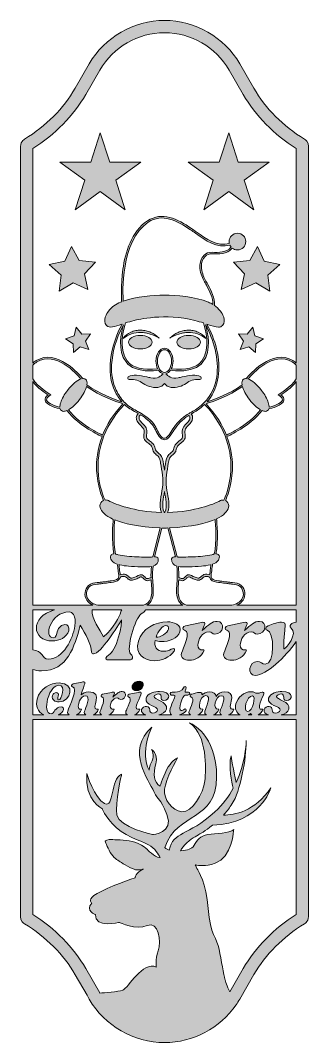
# Model space of a CAD drawing. Header units: centimetres. Extents: x 4.4 to 9.5, y -19.1 to -0.9.
import ezdxf

# ---------------------------------------------------------------- set-up
doc = ezdxf.new("R2010")
doc.units = ezdxf.units.CM
doc.header["$MEASUREMENT"] = 0
doc.layers.add('Layer 1', color=7, linetype='Continuous')

# ---------------------------------------------------------------- blocks, each defined once
blk = doc.blocks.new('block 2')
at = {"layer": 'Layer 1', "true_color": 0x71291b}
h = blk.add_hatch(color=26, dxfattribs=at)
h.dxf.hatch_style = 2
edge = h.paths.add_edge_path()
edge.add_spline(control_points=[(9.469, -3.047), (9.087, -2.815), (8.777, -2.503), (8.57, -2.144), (8.57, -2.144), (8.32, -1.712), (8.32, -1.712), (8.045, -1.237), (7.534, -0.942), (6.985, -0.942), (6.436, -0.942), (5.925, -1.237), (5.65, -1.712), (5.65, -1.712), (5.401, -2.144), (5.401, -2.144), (5.194, -2.503), (4.883, -2.815), (4.502, -3.047), (4.492, -3.053), (4.482, -3.061), (4.472, -3.07), (4.453, -3.09), (4.429, -3.124), (4.429, -3.175), (4.429, -3.175), (4.429, -16.84), (4.429, -16.84), (4.429, -16.918), (4.484, -16.957), (4.501, -16.967), (4.883, -17.199), (5.194, -17.511), (5.401, -17.87), (5.401, -17.87), (5.611, -18.234), (5.611, -18.234), (5.611, -18.234), (5.65, -18.303), (5.65, -18.303), (5.925, -18.778), (6.436, -19.073), (6.985, -19.073), (7.493, -19.073), (7.969, -18.82), (8.255, -18.405), (8.278, -18.372), (8.299, -18.338), (8.32, -18.303), (8.32, -18.303), (8.57, -17.869), (8.57, -17.869), (8.777, -17.511), (9.088, -17.199), (9.469, -16.967), (9.48, -16.961), (9.489, -16.954), (9.497, -16.946), (9.517, -16.926), (9.541, -16.891), (9.541, -16.84), (9.541, -16.84), (9.541, -3.175), (9.541, -3.175), (9.541, -3.097), (9.486, -3.057), (9.469, -3.047)], knot_values=[0, 0, 0, 0, 1, 1, 1, 2, 2, 2, 3, 3, 3, 4, 4, 4, 5, 5, 5, 6, 6, 6, 7, 7, 7, 8, 8, 8, 9, 9, 9, 10, 10, 10, 11, 11, 11, 12, 12, 12, 13, 13, 13, 14, 14, 14, 15, 15, 15, 16, 16, 16, 17, 17, 17, 18, 18, 18, 19, 19, 19, 20, 20, 20, 21, 21, 21, 22, 22, 22, 22], degree=3, periodic=1)
edge = h.paths.add_edge_path()
edge.add_spline(control_points=[(8.973, -12.932), (8.98, -12.908), (9.022, -12.89), (9.053, -12.89), (9.141, -12.89), (9.059, -13.005), (9.146, -13.005), (9.263, -13.005), (9.292, -12.847), (9.068, -12.847), (8.995, -12.847), (8.857, -12.871), (8.832, -12.965), (8.796, -13.097), (9.055, -13.103), (9.035, -13.179), (9.028, -13.205), (8.991, -13.231), (8.954, -13.231), (8.862, -13.231), (8.929, -13.11), (8.841, -13.11), (8.808, -13.11), (8.763, -13.129), (8.753, -13.168), (8.739, -13.217), (8.779, -13.245), (8.828, -13.26), (8.828, -13.26), (8.648, -13.26), (8.648, -13.26), (8.684, -13.241), (8.716, -13.209), (8.729, -13.168), (8.732, -13.161), (8.726, -13.157), (8.72, -13.159), (8.591, -13.189), (8.734, -12.929), (8.75, -12.882), (8.756, -12.864), (8.733, -12.852), (8.72, -12.856), (8.677, -12.872), (8.65, -12.877), (8.631, -12.877), (8.586, -12.877), (8.585, -12.849), (8.52, -12.849), (8.393, -12.849), (8.282, -12.952), (8.253, -13.064), (8.229, -13.15), (8.257, -13.229), (8.33, -13.26), (8.33, -13.26), (8.122, -13.26), (8.122, -13.26), (8.163, -13.244), (8.2, -13.213), (8.216, -13.166), (8.218, -13.16), (8.213, -13.156), (8.206, -13.157), (8.199, -13.159), (8.192, -13.16), (8.186, -13.16), (8.115, -13.16), (8.177, -13.024), (8.177, -12.958), (8.177, -12.897), (8.151, -12.851), (8.05, -12.851), (7.985, -12.851), (7.933, -12.885), (7.899, -12.932), (7.892, -12.884), (7.861, -12.851), (7.775, -12.851), (7.727, -12.851), (7.681, -12.878), (7.65, -12.906), (7.658, -12.872), (7.637, -12.861), (7.608, -12.861), (7.56, -12.861), (7.488, -12.888), (7.467, -12.893), (7.435, -12.9), (7.427, -12.939), (7.454, -12.943), (7.541, -12.956), (7.439, -13.145), (7.422, -13.194), (7.413, -13.225), (7.426, -13.247), (7.449, -13.26), (7.449, -13.26), (7.25, -13.26), (7.25, -13.26), (7.293, -13.246), (7.333, -13.224), (7.359, -13.202), (7.376, -13.186), (7.371, -13.156), (7.354, -13.156), (7.35, -13.156), (7.345, -13.158), (7.34, -13.161), (7.321, -13.174), (7.295, -13.183), (7.282, -13.183), (7.219, -13.183), (7.303, -12.91), (7.35, -12.91), (7.35, -12.91), (7.4, -12.91), (7.4, -12.91), (7.432, -12.91), (7.448, -12.856), (7.413, -12.856), (7.4, -12.856), (7.381, -12.86), (7.368, -12.86), (7.356, -12.86), (7.349, -12.857), (7.35, -12.85), (7.355, -12.833), (7.361, -12.811), (7.368, -12.783), (7.372, -12.767), (7.363, -12.759), (7.35, -12.759), (7.339, -12.759), (7.326, -12.766), (7.322, -12.781), (7.304, -12.841), (7.221, -12.856), (7.172, -12.856), (7.172, -12.856), (7.12, -12.856), (7.12, -12.856), (7.086, -12.856), (7.072, -12.91), (7.105, -12.91), (7.105, -12.91), (7.15, -12.91), (7.15, -12.91), (7.209, -12.91), (7.116, -13.041), (7.088, -13.147), (7.072, -13.207), (7.084, -13.242), (7.11, -13.26), (7.11, -13.26), (6.882, -13.26), (6.882, -13.26), (6.944, -13.244), (7.004, -13.214), (7.019, -13.158), (7.054, -13.027), (6.786, -12.983), (6.799, -12.932), (6.806, -12.908), (6.848, -12.89), (6.879, -12.89), (6.968, -12.89), (6.886, -13.005), (6.972, -13.005), (7.089, -13.005), (7.118, -12.847), (6.895, -12.847), (6.822, -12.847), (6.683, -12.871), (6.658, -12.965), (6.622, -13.097), (6.881, -13.103), (6.861, -13.179), (6.854, -13.205), (6.817, -13.231), (6.78, -13.231), (6.688, -13.231), (6.755, -13.11), (6.668, -13.11), (6.634, -13.11), (6.589, -13.129), (6.579, -13.168), (6.566, -13.217), (6.605, -13.245), (6.654, -13.26), (6.654, -13.26), (6.452, -13.26), (6.452, -13.26), (6.492, -13.244), (6.529, -13.213), (6.545, -13.166), (6.547, -13.16), (6.542, -13.156), (6.536, -13.157), (6.527, -13.16), (6.52, -13.161), (6.514, -13.161), (6.421, -13.161), (6.571, -12.933), (6.571, -12.876), (6.571, -12.86), (6.559, -12.856), (6.546, -12.856), (6.535, -12.856), (6.522, -12.859), (6.515, -12.861), (6.515, -12.861), (6.36, -12.893), (6.36, -12.893), (6.328, -12.9), (6.321, -12.939), (6.348, -12.943), (6.435, -12.956), (6.311, -13.161), (6.3, -13.194), (6.29, -13.225), (6.302, -13.247), (6.326, -13.26), (6.326, -13.26), (5.996, -13.26), (5.996, -13.26), (6.037, -13.244), (6.074, -13.213), (6.09, -13.166), (6.091, -13.16), (6.086, -13.156), (6.08, -13.157), (6.04, -13.167), (6.023, -13.142), (6.023, -13.106), (6.023, -13.049), (6.069, -12.961), (6.145, -12.961), (6.172, -12.961), (6.181, -12.986), (6.208, -12.986), (6.308, -12.986), (6.322, -12.847), (6.234, -12.847), (6.178, -12.847), (6.139, -12.881), (6.069, -12.947), (6.078, -12.921), (6.088, -12.897), (6.098, -12.876), (6.104, -12.861), (6.091, -12.856), (6.076, -12.856), (6.063, -12.856), (6.049, -12.859), (6.042, -12.861), (6.042, -12.861), (5.887, -12.893), (5.887, -12.893), (5.855, -12.9), (5.848, -12.939), (5.875, -12.943), (5.954, -12.955), (5.859, -13.149), (5.844, -13.194), (5.834, -13.225), (5.847, -13.247), (5.87, -13.26), (5.87, -13.26), (5.717, -13.26), (5.717, -13.26), (5.758, -13.244), (5.794, -13.213), (5.81, -13.166), (5.813, -13.16), (5.807, -13.156), (5.801, -13.157), (5.792, -13.16), (5.784, -13.161), (5.778, -13.161), (5.668, -13.161), (5.923, -12.851), (5.636, -12.851), (5.582, -12.851), (5.538, -12.874), (5.505, -12.907), (5.532, -12.818), (5.563, -12.735), (5.574, -12.693), (5.578, -12.678), (5.567, -12.674), (5.552, -12.674), (5.54, -12.674), (5.526, -12.676), (5.518, -12.678), (5.518, -12.678), (5.363, -12.711), (5.363, -12.711), (5.333, -12.718), (5.322, -12.756), (5.351, -12.761), (5.462, -12.777), (5.29, -13.124), (5.268, -13.194), (5.258, -13.225), (5.271, -13.247), (5.294, -13.26), (5.294, -13.26), (5.096, -13.26), (5.096, -13.26), (5.203, -13.214), (5.228, -13.117), (5.149, -13.117), (5.04, -13.117), (5.031, -13.242), (4.974, -13.242), (4.888, -13.242), (4.878, -13.106), (4.912, -12.979), (4.957, -12.812), (5.045, -12.736), (5.108, -12.736), (5.245, -12.736), (5.156, -12.996), (5.108, -12.996), (5.076, -12.996), (5.095, -12.952), (5.099, -12.93), (5.112, -12.885), (5.09, -12.866), (5.063, -12.866), (5.037, -12.866), (5.007, -12.884), (4.998, -12.919), (4.978, -12.993), (5.044, -13.03), (5.116, -13.03), (5.325, -13.03), (5.416, -12.693), (5.117, -12.693), (4.967, -12.693), (4.778, -12.788), (4.727, -12.981), (4.696, -13.093), (4.73, -13.211), (4.844, -13.26), (4.844, -13.26), (4.646, -13.26), (4.646, -13.26), (4.646, -13.26), (4.646, -12.453), (4.646, -12.453), (4.688, -12.469), (4.74, -12.479), (4.802, -12.479), (5.265, -12.479), (5.389, -12.049), (5.491, -11.671), (5.583, -11.825), (5.69, -12.008), (5.69, -12.146), (5.697, -12.166), (5.702, -12.177), (5.726, -12.178), (5.848, -12.186), (6.172, -11.665), (6.22, -11.574), (6.221, -11.634), (6.216, -11.715), (6.189, -11.814), (6.145, -11.978), (6.075, -12.145), (6.02, -12.179), (6.02, -12.179), (5.989, -12.199), (5.989, -12.199), (5.944, -12.227), (5.928, -12.283), (5.966, -12.286), (5.966, -12.286), (6.379, -12.286), (6.379, -12.286), (6.419, -12.283), (6.433, -12.227), (6.403, -12.199), (6.403, -12.199), (6.381, -12.179), (6.381, -12.179), (6.301, -12.101), (6.461, -11.541), (6.571, -11.471), (6.571, -11.471), (6.603, -11.451), (6.603, -11.451), (6.626, -11.436), (6.642, -11.415), (6.646, -11.398), (6.646, -11.398), (9.324, -11.398), (9.324, -11.398), (9.324, -11.398), (9.324, -11.618), (9.324, -11.618), (9.288, -11.624), (9.257, -11.633), (9.243, -11.639), (9.213, -11.655), (9.201, -11.698), (9.232, -11.72), (9.358, -11.812), (9.144, -12.088), (9.108, -12.088), (9.105, -12.088), (9.102, -12.087), (9.102, -12.083), (9.094, -12.039), (9.12, -11.718), (9.124, -11.702), (9.141, -11.638), (9.11, -11.617), (9.06, -11.617), (8.995, -11.617), (8.894, -11.654), (8.826, -11.678), (8.776, -11.695), (8.763, -11.752), (8.806, -11.759), (8.936, -11.777), (8.946, -12.363), (8.772, -12.363), (8.718, -12.363), (8.692, -12.313), (8.629, -12.313), (8.485, -12.313), (8.443, -12.56), (8.594, -12.56), (8.792, -12.56), (9.13, -12.233), (9.324, -11.959), (9.324, -11.959), (9.324, -13.26), (9.324, -13.26), (9.324, -13.26), (9.056, -13.26), (9.056, -13.26), (9.118, -13.244), (9.178, -13.214), (9.193, -13.158), (9.228, -13.027), (8.959, -12.983), (8.973, -12.932)], knot_values=[0, 0, 0, 0, 1, 1, 1, 2, 2, 2, 3, 3, 3, 4, 4, 4, 5, 5, 5, 6, 6, 6, 7, 7, 7, 8, 8, 8, 9, 9, 9, 10, 10, 10, 11, 11, 11, 12, 12, 12, 13, 13, 13, 14, 14, 14, 15, 15, 15, 16, 16, 16, 17, 17, 17, 18, 18, 18, 19, 19, 19, 20, 20, 20, 21, 21, 21, 22, 22, 22, 23, 23, 23, 24, 24, 24, 25, 25, 25, 26, 26, 26, 27, 27, 27, 28, 28, 28, 29, 29, 29, 30, 30, 30, 31, 31, 31, 32, 32, 32, 33, 33, 33, 34, 34, 34, 35, 35, 35, 36, 36, 36, 37, 37, 37, 38, 38, 38, 39, 39, 39, 40, 40, 40, 41, 41, 41, 42, 42, 42, 43, 43, 43, 44, 44, 44, 45, 45, 45, 46, 46, 46, 47, 47, 47, 48, 48, 48, 49, 49, 49, 50, 50, 50, 51, 51, 51, 52, 52, 52, 53, 53, 53, 54, 54, 54, 55, 55, 55, 56, 56, 56, 57, 57, 57, 58, 58, 58, 59, 59, 59, 60, 60, 60, 61, 61, 61, 62, 62, 62, 63, 63, 63, 64, 64, 64, 65, 65, 65, 66, 66, 66, 67, 67, 67, 68, 68, 68, 69, 69, 69, 70, 70, 70, 71, 71, 71, 72, 72, 72, 73, 73, 73, 74, 74, 74, 75, 75, 75, 76, 76, 76, 77, 77, 77, 78, 78, 78, 79, 79, 79, 80, 80, 80, 81, 81, 81, 82, 82, 82, 83, 83, 83, 84, 84, 84, 85, 85, 85, 86, 86, 86, 87, 87, 87, 88, 88, 88, 89, 89, 89, 90, 90, 90, 91, 91, 91, 92, 92, 92, 93, 93, 93, 94, 94, 94, 95, 95, 95, 96, 96, 96, 97, 97, 97, 98, 98, 98, 99, 99, 99, 100, 100, 100, 101, 101, 101, 102, 102, 102, 103, 103, 103, 104, 104, 104, 105, 105, 105, 106, 106, 106, 107, 107, 107, 108, 108, 108, 109, 109, 109, 110, 110, 110, 111, 111, 111, 112, 112, 112, 113, 113, 113, 114, 114, 114, 115, 115, 115, 116, 116, 116, 117, 117, 117, 118, 118, 118, 119, 119, 119, 120, 120, 120, 121, 121, 121, 122, 122, 122, 123, 123, 123, 124, 124, 124, 125, 125, 125, 126, 126, 126, 127, 127, 127, 128, 128, 128, 129, 129, 129, 130, 130, 130, 131, 131, 131, 132, 132, 132, 133, 133, 133, 134, 134, 134, 135, 135, 135, 136, 136, 136, 137, 137, 137, 138, 138, 138, 139, 139, 139, 140, 140, 140, 141, 141, 141, 142, 142, 142, 143, 143, 143, 144, 144, 144, 145, 145, 145, 146, 146, 146, 147, 147, 147, 148, 148, 148, 149, 149, 149, 150, 150, 150, 150], degree=3, periodic=1)
edge = h.paths.add_edge_path()
edge.add_spline(control_points=[(8.465, -13.202), (8.368, -13.202), (8.445, -12.921), (8.544, -12.921), (8.616, -12.921), (8.545, -13.202), (8.465, -13.202)], knot_values=[0, 0, 0, 0, 1, 1, 1, 2, 2, 2, 2], degree=3, periodic=1)
edge = h.paths.add_edge_path()
edge.add_spline(control_points=[(8.533, -13.26), (8.533, -13.26), (8.47, -13.26), (8.47, -13.26), (8.486, -13.253), (8.501, -13.245), (8.513, -13.234), (8.518, -13.245), (8.525, -13.253), (8.533, -13.26)], knot_values=[0, 0, 0, 0, 1, 1, 1, 2, 2, 2, 3, 3, 3, 3], degree=3, periodic=1)
edge = h.paths.add_edge_path()
edge.add_spline(control_points=[(7.996, -13.26), (7.996, -13.26), (7.854, -13.26), (7.854, -13.26), (7.895, -13.244), (7.932, -13.213), (7.947, -13.166), (7.949, -13.16), (7.945, -13.156), (7.938, -13.157), (7.835, -13.184), (7.881, -12.92), (7.995, -12.92), (8.095, -12.92), (7.987, -13.143), (7.97, -13.194), (7.961, -13.225), (7.973, -13.247), (7.996, -13.26)], knot_values=[0, 0, 0, 0, 1, 1, 1, 2, 2, 2, 3, 3, 3, 4, 4, 4, 5, 5, 5, 6, 6, 6, 6], degree=3, periodic=1)
edge = h.paths.add_edge_path()
edge.add_spline(control_points=[(7.728, -13.26), (7.728, -13.26), (7.575, -13.26), (7.575, -13.26), (7.616, -13.244), (7.653, -13.213), (7.668, -13.166), (7.67, -13.16), (7.665, -13.156), (7.659, -13.157), (7.552, -13.184), (7.614, -12.919), (7.719, -12.919), (7.824, -12.919), (7.719, -13.143), (7.702, -13.194), (7.693, -13.225), (7.705, -13.247), (7.728, -13.26)], knot_values=[0, 0, 0, 0, 1, 1, 1, 2, 2, 2, 3, 3, 3, 4, 4, 4, 5, 5, 5, 6, 6, 6, 6], degree=3, periodic=1)
edge = h.paths.add_edge_path()
edge.add_spline(control_points=[(5.591, -13.26), (5.591, -13.26), (5.42, -13.26), (5.42, -13.26), (5.46, -13.244), (5.497, -13.213), (5.513, -13.166), (5.515, -13.16), (5.51, -13.156), (5.504, -13.157), (5.422, -13.178), (5.467, -13.056), (5.477, -13.012), (5.492, -12.971), (5.533, -12.92), (5.578, -12.92), (5.691, -12.92), (5.581, -13.147), (5.565, -13.194), (5.555, -13.225), (5.568, -13.247), (5.591, -13.26)], knot_values=[0, 0, 0, 0, 1, 1, 1, 2, 2, 2, 3, 3, 3, 4, 4, 4, 5, 5, 5, 6, 6, 6, 7, 7, 7, 7], degree=3, periodic=1)
edge = h.paths.add_edge_path()
edge.add_spline(control_points=[(7.137, -6.984), (7.137, -6.858), (7.068, -6.755), (6.985, -6.755), (6.901, -6.755), (6.833, -6.858), (6.833, -6.984), (6.833, -7.035), (6.845, -7.082), (6.863, -7.12), (6.606, -7.153), (6.424, -7.107), (6.324, -6.982), (6.153, -6.768), (6.27, -6.385), (6.296, -6.308), (6.342, -6.293), (6.393, -6.278), (6.448, -6.264), (6.503, -6.249), (7, -6.13), (7.522, -6.264), (7.577, -6.278), (7.628, -6.293), (7.674, -6.308), (7.7, -6.385), (7.817, -6.768), (7.646, -6.982), (7.546, -7.107), (7.365, -7.153), (7.106, -7.12), (7.125, -7.082), (7.137, -7.035), (7.137, -6.984)], knot_values=[0, 0, 0, 0, 1, 1, 1, 2, 2, 2, 3, 3, 3, 4, 4, 4, 5, 5, 5, 6, 6, 6, 7, 7, 7, 8, 8, 8, 9, 9, 9, 10, 10, 10, 11, 11, 11, 11], degree=3, periodic=1)
edge = h.paths.add_edge_path()
edge.add_spline(control_points=[(6.985, -7.186), (6.917, -7.186), (6.861, -7.095), (6.861, -6.984), (6.861, -6.873), (6.917, -6.782), (6.985, -6.782), (7.054, -6.782), (7.109, -6.873), (7.109, -6.984), (7.109, -7.095), (7.054, -7.186), (6.985, -7.186)], knot_values=[0, 0, 0, 0, 1, 1, 1, 2, 2, 2, 3, 3, 3, 4, 4, 4, 4], degree=3, periodic=1)
edge = h.paths.add_edge_path()
edge.add_spline(control_points=[(6.982, -5.814), (6.779, -5.817), (6.494, -5.838), (6.253, -5.922), (6.245, -5.803), (6.196, -4.849), (6.698, -4.52), (6.946, -4.358), (7.205, -4.489), (7.447, -4.655), (7.475, -4.674), (7.503, -4.694), (7.533, -4.716), (7.712, -4.844), (7.914, -4.99), (8.144, -4.926), (8.15, -4.939), (8.158, -4.951), (8.167, -4.961), (8.166, -4.963), (8.165, -4.964), (8.164, -4.965), (8.081, -5.062), (7.947, -5.058), (7.829, -5.054), (7.773, -5.052), (7.724, -5.071), (7.685, -5.109), (7.638, -5.156), (7.61, -5.231), (7.611, -5.309), (7.613, -5.403), (7.651, -5.49), (7.684, -5.556), (7.698, -5.583), (7.713, -5.611), (7.728, -5.638), (7.787, -5.746), (7.848, -5.857), (7.845, -5.98), (7.82, -5.964), (7.793, -5.951), (7.765, -5.94), (7.514, -5.841), (7.201, -5.817), (6.982, -5.814)], knot_values=[0, 0, 0, 0, 1, 1, 1, 2, 2, 2, 3, 3, 3, 4, 4, 4, 5, 5, 5, 6, 6, 6, 7, 7, 7, 8, 8, 8, 9, 9, 9, 10, 10, 10, 11, 11, 11, 12, 12, 12, 13, 13, 13, 14, 14, 14, 15, 15, 15, 15], degree=3, periodic=1)
edge = h.paths.add_edge_path()
edge.add_spline(control_points=[(6.257, -6.339), (6.218, -6.468), (6.142, -6.798), (6.303, -6.999), (6.387, -7.105), (6.524, -7.158), (6.712, -7.158), (6.763, -7.158), (6.819, -7.154), (6.878, -7.146), (6.9, -7.179), (6.928, -7.201), (6.96, -7.209), (6.929, -7.244), (6.857, -7.306), (6.743, -7.282), (6.719, -7.277), (6.695, -7.272), (6.671, -7.266), (6.544, -7.237), (6.425, -7.21), (6.343, -7.266), (6.333, -7.272), (6.329, -7.284), (6.333, -7.295), (6.336, -7.306), (6.346, -7.313), (6.358, -7.312), (6.414, -7.309), (6.516, -7.312), (6.579, -7.364), (6.644, -7.417), (6.767, -7.466), (6.868, -7.451), (6.919, -7.443), (6.959, -7.42), (6.985, -7.382), (7.011, -7.42), (7.051, -7.443), (7.102, -7.451), (7.115, -7.453), (7.128, -7.454), (7.141, -7.454), (7.232, -7.454), (7.334, -7.411), (7.391, -7.364), (7.454, -7.312), (7.556, -7.309), (7.612, -7.312), (7.624, -7.312), (7.634, -7.306), (7.638, -7.295), (7.641, -7.284), (7.637, -7.272), (7.627, -7.266), (7.545, -7.21), (7.426, -7.237), (7.299, -7.266), (7.275, -7.272), (7.251, -7.277), (7.227, -7.282), (7.113, -7.306), (7.041, -7.244), (7.01, -7.209), (7.042, -7.201), (7.07, -7.179), (7.092, -7.146), (7.151, -7.154), (7.207, -7.158), (7.258, -7.158), (7.446, -7.158), (7.583, -7.105), (7.667, -6.999), (7.828, -6.798), (7.752, -6.469), (7.713, -6.34), (7.785, -6.469), (7.843, -6.619), (7.882, -6.777), (7.967, -7.122), (7.919, -7.433), (7.748, -7.655), (7.696, -7.722), (7.632, -7.781), (7.556, -7.832), (7.526, -7.852), (7.494, -7.871), (7.463, -7.888), (7.455, -7.893), (7.446, -7.898), (7.437, -7.904), (7.428, -7.909), (7.419, -7.914), (7.41, -7.92), (7.38, -7.938), (7.351, -7.957), (7.323, -7.98), (7.205, -8.074), (7.142, -8.173), (7.096, -8.246), (7.054, -8.31), (7.027, -8.354), (6.987, -8.354), (6.987, -8.354), (6.985, -8.354), (6.985, -8.354), (6.928, -8.352), (6.883, -8.26), (6.849, -8.193), (6.835, -8.166), (6.823, -8.142), (6.812, -8.125), (6.753, -8.04), (6.671, -7.968), (6.56, -7.905), (6.537, -7.891), (6.514, -7.879), (6.491, -7.867), (6.414, -7.825), (6.342, -7.786), (6.279, -7.721), (6.279, -7.721), (6.279, -7.721), (6.279, -7.721), (6.279, -7.721), (6.279, -7.721), (6.279, -7.721), (6.277, -7.718), (6.274, -7.716), (6.271, -7.713), (6.212, -7.65), (6.164, -7.579), (6.129, -7.502), (6.066, -7.369), (6.039, -7.217), (6.047, -7.049), (6.058, -6.829), (6.126, -6.592), (6.244, -6.364), (6.248, -6.356), (6.253, -6.347), (6.257, -6.339)], knot_values=[0, 0, 0, 0, 1, 1, 1, 2, 2, 2, 3, 3, 3, 4, 4, 4, 5, 5, 5, 6, 6, 6, 7, 7, 7, 8, 8, 8, 9, 9, 9, 10, 10, 10, 11, 11, 11, 12, 12, 12, 13, 13, 13, 14, 14, 14, 15, 15, 15, 16, 16, 16, 17, 17, 17, 18, 18, 18, 19, 19, 19, 20, 20, 20, 21, 21, 21, 22, 22, 22, 23, 23, 23, 24, 24, 24, 25, 25, 25, 26, 26, 26, 27, 27, 27, 28, 28, 28, 29, 29, 29, 30, 30, 30, 31, 31, 31, 32, 32, 32, 33, 33, 33, 34, 34, 34, 35, 35, 35, 36, 36, 36, 37, 37, 37, 38, 38, 38, 39, 39, 39, 40, 40, 40, 41, 41, 41, 42, 42, 42, 43, 43, 43, 44, 44, 44, 45, 45, 45, 46, 46, 46, 47, 47, 47, 47], degree=3, periodic=1)
edge = h.paths.add_edge_path()
edge.add_spline(control_points=[(6.501, -8.052), (6.53, -8.107), (6.591, -8.138), (6.616, -8.194), (6.642, -8.251), (6.598, -8.315), (6.628, -8.373), (6.642, -8.4), (6.667, -8.418), (6.691, -8.435), (6.714, -8.453), (6.738, -8.472), (6.754, -8.496), (6.773, -8.523), (6.773, -8.553), (6.785, -8.583), (6.796, -8.609), (6.817, -8.628), (6.839, -8.645), (6.861, -8.664), (6.881, -8.682), (6.893, -8.709), (6.906, -8.736), (6.911, -8.766), (6.916, -8.794), (6.942, -8.938), (6.966, -9.083), (6.948, -9.228), (6.93, -9.375), (6.879, -9.526), (6.929, -9.671), (6.929, -9.671), (6.929, -9.671), (6.929, -9.671), (6.435, -9.651), (6.13, -9.531), (5.989, -9.46), (5.971, -9.451), (5.95, -9.447), (5.931, -9.449), (5.912, -9.41), (5.819, -9.205), (5.807, -8.917), (5.795, -8.625), (5.866, -8.188), (6.273, -7.754), (6.335, -7.814), (6.405, -7.851), (6.478, -7.891), (6.491, -7.898), (6.505, -7.905), (6.518, -7.913), (6.496, -7.933), (6.485, -7.961), (6.485, -7.99), (6.485, -8.011), (6.491, -8.033), (6.501, -8.052)], knot_values=[0, 0, 0, 0, 1, 1, 1, 2, 2, 2, 3, 3, 3, 4, 4, 4, 5, 5, 5, 6, 6, 6, 7, 7, 7, 8, 8, 8, 9, 9, 9, 10, 10, 10, 11, 11, 11, 12, 12, 12, 13, 13, 13, 14, 14, 14, 15, 15, 15, 16, 16, 16, 17, 17, 17, 18, 18, 18, 19, 19, 19, 19], degree=3, periodic=1)
edge = h.paths.add_edge_path()
edge.add_spline(control_points=[(7.461, -7.922), (7.466, -7.918), (7.471, -7.915), (7.477, -7.912), (7.508, -7.894), (7.54, -7.876), (7.571, -7.855), (7.617, -7.824), (7.659, -7.79), (7.697, -7.753), (8.104, -8.187), (8.175, -8.625), (8.163, -8.917), (8.151, -9.206), (8.057, -9.412), (8.039, -9.45), (8.018, -9.447), (7.997, -9.45), (7.977, -9.46), (7.837, -9.531), (7.533, -9.65), (7.041, -9.671), (7.085, -9.543), (7.051, -9.407), (7.029, -9.278), (7.018, -9.207), (7.013, -9.136), (7.017, -9.064), (7.021, -8.991), (7.033, -8.918), (7.045, -8.845), (7.055, -8.788), (7.059, -8.716), (7.101, -8.672), (7.12, -8.652), (7.144, -8.638), (7.163, -8.617), (7.171, -8.607), (7.178, -8.597), (7.184, -8.586), (7.191, -8.569), (7.193, -8.551), (7.198, -8.533), (7.215, -8.473), (7.273, -8.446), (7.316, -8.407), (7.338, -8.386), (7.351, -8.36), (7.354, -8.33), (7.356, -8.298), (7.346, -8.267), (7.346, -8.235), (7.345, -8.165), (7.418, -8.124), (7.455, -8.073), (7.488, -8.028), (7.498, -7.964), (7.461, -7.922)], knot_values=[0, 0, 0, 0, 1, 1, 1, 2, 2, 2, 3, 3, 3, 4, 4, 4, 5, 5, 5, 6, 6, 6, 7, 7, 7, 8, 8, 8, 9, 9, 9, 10, 10, 10, 11, 11, 11, 12, 12, 12, 13, 13, 13, 14, 14, 14, 15, 15, 15, 16, 16, 16, 17, 17, 17, 18, 18, 18, 19, 19, 19, 19], degree=3, periodic=1)
edge = h.paths.add_edge_path()
edge.add_spline(control_points=[(7.373, -11.316), (7.315, -11.294), (7.268, -11.257), (7.245, -11.191), (7.218, -11.112), (7.225, -11.022), (7.232, -10.949), (7.234, -10.922), (7.236, -10.895), (7.237, -10.866), (7.241, -10.865), (7.245, -10.866), (7.251, -10.868), (7.261, -10.871), (7.271, -10.876), (7.281, -10.879), (7.311, -10.886), (7.337, -10.874), (7.359, -10.855), (7.371, -10.844), (7.38, -10.832), (7.393, -10.822), (7.408, -10.809), (7.42, -10.811), (7.438, -10.818), (7.462, -10.829), (7.485, -10.842), (7.509, -10.853), (7.533, -10.864), (7.56, -10.873), (7.587, -10.872), (7.616, -10.87), (7.637, -10.857), (7.657, -10.838), (7.679, -10.817), (7.7, -10.802), (7.731, -10.803), (7.751, -10.803), (7.77, -10.81), (7.787, -10.821), (7.787, -10.821), (7.788, -10.822), (7.788, -10.822), (7.791, -10.834), (7.796, -10.846), (7.804, -10.856), (7.837, -10.897), (7.896, -10.905), (7.945, -10.91), (7.954, -10.912), (7.962, -10.913), (7.97, -10.914), (8.011, -10.92), (8.053, -10.925), (8.093, -10.93), (8.114, -10.932), (8.135, -10.934), (8.156, -10.937), (8.166, -10.938), (8.178, -10.94), (8.189, -10.941), (8.24, -10.946), (8.293, -10.951), (8.329, -10.985), (8.39, -11.044), (8.402, -11.14), (8.357, -11.209), (8.323, -11.262), (8.264, -11.297), (8.181, -11.316), (8.181, -11.316), (7.373, -11.316), (7.373, -11.316)], knot_values=[0, 0, 0, 0, 1, 1, 1, 2, 2, 2, 3, 3, 3, 4, 4, 4, 5, 5, 5, 6, 6, 6, 7, 7, 7, 8, 8, 8, 9, 9, 9, 10, 10, 10, 11, 11, 11, 12, 12, 12, 13, 13, 13, 14, 14, 14, 15, 15, 15, 16, 16, 16, 17, 17, 17, 18, 18, 18, 19, 19, 19, 20, 20, 20, 21, 21, 21, 22, 22, 22, 23, 23, 23, 24, 24, 24, 24], degree=3, periodic=1)
edge = h.paths.add_edge_path()
edge.add_spline(control_points=[(7.798, -10.69), (7.797, -10.699), (7.795, -10.711), (7.793, -10.723), (7.79, -10.74), (7.787, -10.759), (7.786, -10.778), (7.785, -10.778), (7.785, -10.778), (7.784, -10.778), (7.753, -10.764), (7.717, -10.761), (7.685, -10.773), (7.661, -10.782), (7.645, -10.798), (7.626, -10.815), (7.607, -10.833), (7.587, -10.838), (7.562, -10.832), (7.515, -10.821), (7.476, -10.787), (7.43, -10.776), (7.403, -10.77), (7.383, -10.781), (7.364, -10.798), (7.345, -10.814), (7.325, -10.847), (7.296, -10.844), (7.276, -10.841), (7.26, -10.828), (7.24, -10.828), (7.24, -10.828), (7.239, -10.828), (7.239, -10.828), (7.241, -10.764), (7.24, -10.697), (7.231, -10.627), (7.27, -10.634), (7.309, -10.636), (7.348, -10.636), (7.366, -10.636), (7.385, -10.635), (7.403, -10.635), (7.403, -10.635), (7.42, -10.635), (7.42, -10.635), (7.493, -10.633), (7.566, -10.629), (7.639, -10.623), (7.688, -10.619), (7.746, -10.612), (7.802, -10.597), (7.804, -10.597), (7.806, -10.596), (7.809, -10.595), (7.805, -10.627), (7.801, -10.658), (7.798, -10.69)], knot_values=[0, 0, 0, 0, 1, 1, 1, 2, 2, 2, 3, 3, 3, 4, 4, 4, 5, 5, 5, 6, 6, 6, 7, 7, 7, 8, 8, 8, 9, 9, 9, 10, 10, 10, 11, 11, 11, 12, 12, 12, 13, 13, 13, 14, 14, 14, 15, 15, 15, 16, 16, 16, 17, 17, 17, 18, 18, 18, 19, 19, 19, 19], degree=3, periodic=1)
edge = h.paths.add_edge_path()
edge.add_spline(control_points=[(7.485, -10.458), (7.436, -10.46), (7.381, -10.46), (7.314, -10.46), (7.286, -10.46), (7.258, -10.46), (7.23, -10.46), (7.225, -10.46), (7.218, -10.459), (7.21, -10.458), (7.21, -10.458), (7.209, -10.458), (7.209, -10.458), (7.209, -10.458), (7.074, -9.944), (7.074, -9.944), (7.472, -9.921), (7.725, -9.864), (7.883, -9.795), (7.889, -9.864), (7.916, -10.2), (7.867, -10.409), (7.86, -10.411), (7.853, -10.413), (7.846, -10.415), (7.838, -10.417), (7.832, -10.418), (7.825, -10.42), (7.725, -10.441), (7.617, -10.453), (7.485, -10.458)], knot_values=[0, 0, 0, 0, 1, 1, 1, 2, 2, 2, 3, 3, 3, 4, 4, 4, 5, 5, 5, 6, 6, 6, 7, 7, 7, 8, 8, 8, 9, 9, 9, 10, 10, 10, 10], degree=3, periodic=1)
edge = h.paths.add_edge_path()
edge.add_spline(control_points=[(7.435, -8.006), (7.429, -8.034), (7.409, -8.057), (7.39, -8.077), (7.348, -8.119), (7.302, -8.161), (7.298, -8.224), (7.296, -8.254), (7.305, -8.283), (7.306, -8.313), (7.307, -8.345), (7.294, -8.364), (7.27, -8.383), (7.224, -8.419), (7.176, -8.453), (7.155, -8.51), (7.145, -8.538), (7.146, -8.566), (7.124, -8.588), (7.105, -8.608), (7.082, -8.622), (7.064, -8.642), (7.024, -8.687), (7.013, -8.748), (7.003, -8.806), (6.997, -8.843), (6.99, -8.881), (6.985, -8.919), (6.982, -8.899), (6.979, -8.879), (6.976, -8.858), (6.966, -8.798), (6.96, -8.732), (6.931, -8.677), (6.918, -8.652), (6.898, -8.633), (6.876, -8.615), (6.856, -8.598), (6.834, -8.582), (6.826, -8.556), (6.818, -8.526), (6.813, -8.498), (6.795, -8.472), (6.779, -8.448), (6.758, -8.428), (6.735, -8.409), (6.714, -8.392), (6.686, -8.378), (6.672, -8.354), (6.657, -8.328), (6.665, -8.296), (6.669, -8.269), (6.673, -8.234), (6.673, -8.202), (6.658, -8.17), (6.643, -8.14), (6.62, -8.116), (6.597, -8.093), (6.574, -8.071), (6.549, -8.047), (6.538, -8.017), (6.53, -7.996), (6.529, -7.963), (6.55, -7.948), (6.554, -7.945), (6.558, -7.941), (6.559, -7.936), (6.559, -7.936), (6.56, -7.936), (6.56, -7.936), (6.66, -7.995), (6.735, -8.062), (6.79, -8.141), (6.8, -8.156), (6.812, -8.18), (6.825, -8.205), (6.863, -8.283), (6.911, -8.379), (6.985, -8.381), (6.985, -8.381), (6.987, -8.381), (6.987, -8.381), (7.041, -8.381), (7.074, -8.33), (7.119, -8.26), (7.164, -8.19), (7.225, -8.093), (7.34, -8.001), (7.365, -7.981), (7.391, -7.963), (7.418, -7.947), (7.419, -7.947), (7.42, -7.948), (7.42, -7.948), (7.437, -7.961), (7.44, -7.987), (7.435, -8.006)], knot_values=[0, 0, 0, 0, 1, 1, 1, 2, 2, 2, 3, 3, 3, 4, 4, 4, 5, 5, 5, 6, 6, 6, 7, 7, 7, 8, 8, 8, 9, 9, 9, 10, 10, 10, 11, 11, 11, 12, 12, 12, 13, 13, 13, 14, 14, 14, 15, 15, 15, 16, 16, 16, 17, 17, 17, 18, 18, 18, 19, 19, 19, 20, 20, 20, 21, 21, 21, 22, 22, 22, 23, 23, 23, 24, 24, 24, 25, 25, 25, 26, 26, 26, 27, 27, 27, 28, 28, 28, 29, 29, 29, 30, 30, 30, 31, 31, 31, 32, 32, 32, 32], degree=3, periodic=1)
edge = h.paths.add_edge_path()
edge.add_spline(control_points=[(6.993, -9.667), (6.992, -9.669), (6.991, -9.671), (6.991, -9.673), (6.989, -9.673), (6.986, -9.673), (6.983, -9.673), (6.982, -9.673), (6.98, -9.673), (6.979, -9.673), (6.979, -9.673), (6.979, -9.673), (6.979, -9.673), (6.979, -9.671), (6.978, -9.669), (6.977, -9.667), (6.934, -9.547), (6.965, -9.421), (6.985, -9.3), (7.006, -9.422), (7.036, -9.548), (6.993, -9.667)], knot_values=[0, 0, 0, 0, 1, 1, 1, 2, 2, 2, 3, 3, 3, 4, 4, 4, 5, 5, 5, 6, 6, 6, 7, 7, 7, 7], degree=3, periodic=1)
edge = h.paths.add_edge_path()
edge.add_spline(control_points=[(6.101, -9.803), (6.263, -9.869), (6.517, -9.923), (6.911, -9.945), (6.911, -9.945), (6.776, -10.458), (6.776, -10.458), (6.776, -10.458), (6.775, -10.458), (6.775, -10.458), (6.767, -10.459), (6.76, -10.46), (6.756, -10.46), (6.727, -10.46), (6.699, -10.46), (6.671, -10.46), (6.604, -10.461), (6.549, -10.46), (6.5, -10.458), (6.368, -10.453), (6.261, -10.441), (6.161, -10.42), (6.154, -10.418), (6.147, -10.417), (6.14, -10.415), (6.132, -10.413), (6.125, -10.411), (6.118, -10.409), (6.071, -10.207), (6.094, -9.886), (6.101, -9.803)], knot_values=[0, 0, 0, 0, 1, 1, 1, 2, 2, 2, 3, 3, 3, 4, 4, 4, 5, 5, 5, 6, 6, 6, 7, 7, 7, 8, 8, 8, 9, 9, 9, 10, 10, 10, 10], degree=3, periodic=1)
edge = h.paths.add_edge_path()
edge.add_spline(control_points=[(6.183, -10.597), (6.24, -10.612), (6.297, -10.619), (6.347, -10.623), (6.419, -10.629), (6.492, -10.633), (6.565, -10.635), (6.565, -10.635), (6.582, -10.635), (6.582, -10.635), (6.6, -10.635), (6.619, -10.636), (6.638, -10.636), (6.677, -10.636), (6.715, -10.634), (6.754, -10.627), (6.746, -10.697), (6.744, -10.764), (6.746, -10.828), (6.746, -10.828), (6.744, -10.828), (6.744, -10.828), (6.724, -10.828), (6.707, -10.841), (6.688, -10.844), (6.659, -10.847), (6.639, -10.814), (6.62, -10.798), (6.6, -10.781), (6.58, -10.77), (6.554, -10.776), (6.507, -10.787), (6.469, -10.821), (6.422, -10.832), (6.397, -10.838), (6.377, -10.833), (6.357, -10.815), (6.339, -10.798), (6.323, -10.782), (6.299, -10.773), (6.266, -10.761), (6.231, -10.764), (6.2, -10.778), (6.199, -10.759), (6.195, -10.74), (6.192, -10.723), (6.19, -10.711), (6.188, -10.699), (6.187, -10.69), (6.184, -10.658), (6.18, -10.627), (6.176, -10.595), (6.179, -10.596), (6.181, -10.597), (6.183, -10.597)], knot_values=[0, 0, 0, 0, 1, 1, 1, 2, 2, 2, 3, 3, 3, 4, 4, 4, 5, 5, 5, 6, 6, 6, 7, 7, 7, 8, 8, 8, 9, 9, 9, 10, 10, 10, 11, 11, 11, 12, 12, 12, 13, 13, 13, 14, 14, 14, 15, 15, 15, 16, 16, 16, 17, 17, 17, 18, 18, 18, 18], degree=3, periodic=1)
edge = h.paths.add_edge_path()
edge.add_spline(control_points=[(6.181, -10.856), (6.189, -10.846), (6.194, -10.834), (6.197, -10.821), (6.213, -10.81), (6.232, -10.803), (6.252, -10.803), (6.283, -10.802), (6.305, -10.817), (6.327, -10.838), (6.347, -10.857), (6.368, -10.87), (6.397, -10.872), (6.424, -10.873), (6.45, -10.864), (6.475, -10.853), (6.499, -10.842), (6.522, -10.829), (6.546, -10.818), (6.564, -10.811), (6.575, -10.809), (6.591, -10.822), (6.603, -10.832), (6.613, -10.844), (6.625, -10.855), (6.647, -10.874), (6.673, -10.886), (6.702, -10.879), (6.713, -10.876), (6.722, -10.871), (6.733, -10.868), (6.74, -10.866), (6.744, -10.865), (6.748, -10.867), (6.749, -10.895), (6.751, -10.922), (6.754, -10.949), (6.76, -11.022), (6.767, -11.112), (6.74, -11.191), (6.718, -11.257), (6.67, -11.294), (6.612, -11.316), (6.612, -11.316), (5.804, -11.316), (5.804, -11.316), (5.721, -11.297), (5.663, -11.262), (5.628, -11.209), (5.583, -11.14), (5.595, -11.044), (5.656, -10.985), (5.693, -10.951), (5.745, -10.946), (5.796, -10.941), (5.807, -10.94), (5.819, -10.938), (5.83, -10.937), (5.851, -10.934), (5.871, -10.932), (5.892, -10.93), (5.933, -10.925), (5.974, -10.92), (6.015, -10.914), (6.023, -10.913), (6.032, -10.912), (6.041, -10.91), (6.089, -10.905), (6.148, -10.897), (6.181, -10.856)], knot_values=[0, 0, 0, 0, 1, 1, 1, 2, 2, 2, 3, 3, 3, 4, 4, 4, 5, 5, 5, 6, 6, 6, 7, 7, 7, 8, 8, 8, 9, 9, 9, 10, 10, 10, 11, 11, 11, 12, 12, 12, 13, 13, 13, 14, 14, 14, 15, 15, 15, 16, 16, 16, 17, 17, 17, 18, 18, 18, 19, 19, 19, 20, 20, 20, 21, 21, 21, 22, 22, 22, 23, 23, 23, 23], degree=3, periodic=1)
edge = h.paths.add_edge_path()
edge.add_spline(control_points=[(6.229, -11.398), (6.221, -11.408), (6.215, -11.419), (6.213, -11.432), (6.176, -11.529), (6.097, -11.711), (5.905, -11.874), (5.833, -11.746), (5.691, -11.567), (5.7, -11.398), (5.7, -11.398), (6.229, -11.398), (6.229, -11.398)], knot_values=[0, 0, 0, 0, 1, 1, 1, 2, 2, 2, 3, 3, 3, 4, 4, 4, 4], degree=3, periodic=1)
edge = h.paths.add_edge_path()
edge.add_spline(control_points=[(6.766, -11.2), (6.795, -11.116), (6.787, -11.022), (6.781, -10.947), (6.779, -10.927), (6.778, -10.907), (6.777, -10.886), (6.776, -10.871), (6.775, -10.855), (6.774, -10.839), (6.774, -10.839), (6.774, -10.839), (6.774, -10.839), (6.771, -10.77), (6.772, -10.697), (6.782, -10.621), (6.837, -10.605), (6.884, -10.558), (6.873, -10.494), (6.868, -10.461), (6.835, -10.455), (6.805, -10.456), (6.805, -10.456), (6.939, -9.946), (6.939, -9.946), (6.951, -9.947), (6.962, -9.947), (6.974, -9.948), (6.974, -9.948), (6.993, -9.948), (6.993, -9.948), (7.011, -9.947), (7.029, -9.946), (7.046, -9.945), (7.046, -9.945), (7.18, -10.456), (7.18, -10.456), (7.15, -10.455), (7.117, -10.461), (7.112, -10.494), (7.101, -10.558), (7.148, -10.605), (7.203, -10.621), (7.213, -10.697), (7.214, -10.769), (7.211, -10.838), (7.21, -10.854), (7.21, -10.87), (7.209, -10.886), (7.207, -10.907), (7.206, -10.927), (7.204, -10.947), (7.198, -11.022), (7.19, -11.115), (7.219, -11.2), (7.238, -11.254), (7.272, -11.291), (7.312, -11.316), (7.312, -11.316), (6.673, -11.316), (6.673, -11.316), (6.714, -11.291), (6.748, -11.254), (6.766, -11.2)], knot_values=[0, 0, 0, 0, 1, 1, 1, 2, 2, 2, 3, 3, 3, 4, 4, 4, 5, 5, 5, 6, 6, 6, 7, 7, 7, 8, 8, 8, 9, 9, 9, 10, 10, 10, 11, 11, 11, 12, 12, 12, 13, 13, 13, 14, 14, 14, 15, 15, 15, 16, 16, 16, 17, 17, 17, 18, 18, 18, 19, 19, 19, 20, 20, 20, 21, 21, 21, 21], degree=3, periodic=1)
edge = h.paths.add_edge_path()
edge.add_spline(control_points=[(8.38, -11.224), (8.432, -11.144), (8.419, -11.033), (8.348, -10.966), (8.305, -10.924), (8.247, -10.919), (8.192, -10.913), (8.181, -10.912), (8.17, -10.911), (8.159, -10.91), (8.138, -10.907), (8.117, -10.905), (8.096, -10.902), (8.056, -10.898), (8.015, -10.893), (7.974, -10.887), (7.966, -10.886), (7.957, -10.884), (7.948, -10.883), (7.903, -10.878), (7.851, -10.871), (7.825, -10.839), (7.805, -10.813), (7.813, -10.766), (7.82, -10.728), (7.822, -10.715), (7.824, -10.703), (7.825, -10.692), (7.828, -10.657), (7.833, -10.622), (7.838, -10.587), (7.879, -10.573), (7.917, -10.554), (7.941, -10.516), (7.954, -10.494), (7.966, -10.459), (7.954, -10.434), (7.948, -10.423), (7.937, -10.409), (7.911, -10.406), (7.908, -10.406), (7.905, -10.405), (7.901, -10.405), (7.9, -10.405), (7.898, -10.405), (7.896, -10.405), (7.946, -10.176), (7.914, -9.824), (7.909, -9.783), (8.042, -9.72), (8.101, -9.648), (8.122, -9.583), (8.135, -9.544), (8.123, -9.502), (8.091, -9.474), (8.083, -9.467), (8.074, -9.462), (8.066, -9.458), (8.089, -9.409), (8.178, -9.203), (8.19, -8.919), (8.197, -8.757), (8.179, -8.55), (8.093, -8.323), (8.139, -8.303), (8.494, -8.142), (8.716, -7.863), (8.737, -7.872), (8.757, -7.876), (8.774, -7.876), (8.79, -7.876), (8.804, -7.872), (8.815, -7.864), (8.825, -7.856), (8.832, -7.845), (8.836, -7.831), (8.866, -7.825), (9.085, -7.774), (9.103, -7.68), (9.109, -7.647), (9.092, -7.615), (9.051, -7.584), (9.1, -7.553), (9.237, -7.461), (9.324, -7.349), (9.324, -7.349), (9.324, -11.316), (9.324, -11.316), (9.324, -11.316), (8.269, -11.316), (8.269, -11.316), (8.317, -11.294), (8.354, -11.264), (8.38, -11.224)], knot_values=[0, 0, 0, 0, 1, 1, 1, 2, 2, 2, 3, 3, 3, 4, 4, 4, 5, 5, 5, 6, 6, 6, 7, 7, 7, 8, 8, 8, 9, 9, 9, 10, 10, 10, 11, 11, 11, 12, 12, 12, 13, 13, 13, 14, 14, 14, 15, 15, 15, 16, 16, 16, 17, 17, 17, 18, 18, 18, 19, 19, 19, 20, 20, 20, 21, 21, 21, 22, 22, 22, 23, 23, 23, 24, 24, 24, 25, 25, 25, 26, 26, 26, 27, 27, 27, 28, 28, 28, 29, 29, 29, 30, 30, 30, 31, 31, 31, 31], degree=3, periodic=1)
edge = h.paths.add_edge_path()
edge.add_spline(control_points=[(9.324, -7.302), (9.229, -7.446), (9.021, -7.569), (9.019, -7.571), (9.019, -7.571), (9, -7.582), (9, -7.582), (9, -7.582), (9.018, -7.594), (9.018, -7.594), (9.061, -7.623), (9.081, -7.65), (9.076, -7.675), (9.064, -7.737), (8.912, -7.785), (8.841, -7.802), (8.842, -7.779), (8.837, -7.751), (8.826, -7.718), (8.805, -7.652), (8.762, -7.576), (8.706, -7.504), (8.623, -7.397), (8.534, -7.324), (8.466, -7.302), (8.546, -7.207), (8.917, -6.8), (9.249, -7), (9.28, -7.018), (9.304, -7.038), (9.324, -7.059), (9.324, -7.059), (9.324, -7.302), (9.324, -7.302)], knot_values=[0, 0, 0, 0, 1, 1, 1, 2, 2, 2, 3, 3, 3, 4, 4, 4, 5, 5, 5, 6, 6, 6, 7, 7, 7, 8, 8, 8, 9, 9, 9, 10, 10, 10, 11, 11, 11, 11], degree=3, periodic=1)
edge = h.paths.add_edge_path()
edge.add_spline(control_points=[(8.494, -7.668), (8.56, -7.754), (8.631, -7.817), (8.691, -7.85), (8.474, -8.12), (8.131, -8.276), (8.083, -8.298), (8.012, -8.119), (7.898, -7.93), (7.722, -7.741), (7.813, -7.714), (8.137, -7.611), (8.367, -7.433), (8.385, -7.5), (8.428, -7.583), (8.494, -7.668)], knot_values=[0, 0, 0, 0, 1, 1, 1, 2, 2, 2, 3, 3, 3, 4, 4, 4, 5, 5, 5, 5], degree=3, periodic=1)
edge = h.paths.add_edge_path()
edge.add_spline(control_points=[(5.887, -8.298), (5.839, -8.276), (5.496, -8.12), (5.279, -7.85), (5.339, -7.817), (5.41, -7.754), (5.476, -7.668), (5.542, -7.583), (5.585, -7.5), (5.603, -7.433), (5.833, -7.611), (6.157, -7.714), (6.248, -7.741), (6.072, -7.93), (5.958, -8.119), (5.887, -8.298)], knot_values=[0, 0, 0, 0, 1, 1, 1, 2, 2, 2, 3, 3, 3, 4, 4, 4, 5, 5, 5, 5], degree=3, periodic=1)
edge = h.paths.add_edge_path()
edge.add_spline(control_points=[(5.264, -7.504), (5.208, -7.576), (5.165, -7.652), (5.143, -7.718), (5.133, -7.751), (5.128, -7.779), (5.129, -7.802), (5.058, -7.785), (4.906, -7.737), (4.894, -7.675), (4.889, -7.65), (4.909, -7.623), (4.952, -7.594), (4.952, -7.594), (4.97, -7.582), (4.97, -7.582), (4.97, -7.582), (4.951, -7.571), (4.951, -7.571), (4.949, -7.569), (4.741, -7.446), (4.646, -7.301), (4.646, -7.301), (4.646, -7.059), (4.646, -7.059), (4.666, -7.038), (4.691, -7.018), (4.722, -7), (5.053, -6.8), (5.424, -7.207), (5.504, -7.302), (5.436, -7.324), (5.347, -7.397), (5.264, -7.504)], knot_values=[0, 0, 0, 0, 1, 1, 1, 2, 2, 2, 3, 3, 3, 4, 4, 4, 5, 5, 5, 6, 6, 6, 7, 7, 7, 8, 8, 8, 9, 9, 9, 10, 10, 10, 11, 11, 11, 11], degree=3, periodic=1)
edge = h.paths.add_edge_path()
edge.add_spline(control_points=[(4.92, -7.584), (4.879, -7.615), (4.861, -7.647), (4.867, -7.68), (4.885, -7.774), (5.104, -7.825), (5.134, -7.831), (5.138, -7.845), (5.145, -7.856), (5.155, -7.864), (5.166, -7.872), (5.18, -7.876), (5.196, -7.876), (5.213, -7.876), (5.233, -7.872), (5.254, -7.863), (5.476, -8.142), (5.831, -8.303), (5.877, -8.323), (5.791, -8.55), (5.773, -8.757), (5.78, -8.919), (5.792, -9.201), (5.88, -9.405), (5.904, -9.457), (5.894, -9.461), (5.884, -9.467), (5.875, -9.474), (5.843, -9.502), (5.831, -9.544), (5.844, -9.583), (5.867, -9.651), (5.929, -9.727), (6.075, -9.792), (6.069, -9.859), (6.041, -10.188), (6.089, -10.405), (6.087, -10.405), (6.086, -10.405), (6.084, -10.405), (6.08, -10.405), (6.077, -10.406), (6.074, -10.406), (6.048, -10.409), (6.037, -10.423), (6.032, -10.434), (6.019, -10.459), (6.031, -10.494), (6.045, -10.516), (6.068, -10.554), (6.106, -10.573), (6.148, -10.587), (6.152, -10.622), (6.157, -10.657), (6.16, -10.692), (6.161, -10.703), (6.163, -10.715), (6.165, -10.728), (6.169, -10.748), (6.173, -10.771), (6.173, -10.793), (6.172, -10.811), (6.169, -10.827), (6.16, -10.839), (6.134, -10.871), (6.083, -10.878), (6.037, -10.883), (6.028, -10.884), (6.019, -10.886), (6.011, -10.887), (5.97, -10.893), (5.929, -10.898), (5.889, -10.902), (5.868, -10.905), (5.847, -10.907), (5.826, -10.91), (5.816, -10.911), (5.805, -10.912), (5.793, -10.913), (5.738, -10.919), (5.68, -10.924), (5.638, -10.966), (5.567, -11.033), (5.553, -11.144), (5.605, -11.224), (5.631, -11.264), (5.668, -11.294), (5.716, -11.316), (5.716, -11.316), (4.646, -11.316), (4.646, -11.316), (4.646, -11.316), (4.646, -7.349), (4.646, -7.349), (4.733, -7.461), (4.87, -7.553), (4.92, -7.584)], knot_values=[0, 0, 0, 0, 1, 1, 1, 2, 2, 2, 3, 3, 3, 4, 4, 4, 5, 5, 5, 6, 6, 6, 7, 7, 7, 8, 8, 8, 9, 9, 9, 10, 10, 10, 11, 11, 11, 12, 12, 12, 13, 13, 13, 14, 14, 14, 15, 15, 15, 16, 16, 16, 17, 17, 17, 18, 18, 18, 19, 19, 19, 20, 20, 20, 21, 21, 21, 22, 22, 22, 23, 23, 23, 24, 24, 24, 25, 25, 25, 26, 26, 26, 27, 27, 27, 28, 28, 28, 29, 29, 29, 30, 30, 30, 31, 31, 31, 32, 32, 32, 32], degree=3, periodic=1)
edge = h.paths.add_edge_path()
edge.add_spline(control_points=[(5.032, -11.398), (4.595, -11.52), (4.626, -11.949), (4.997, -11.949), (5.114, -11.949), (5.253, -11.889), (5.285, -11.768), (5.305, -11.696), (5.267, -11.659), (5.218, -11.659), (5.167, -11.659), (5.102, -11.7), (5.08, -11.787), (5.07, -11.821), (5.066, -11.893), (5.016, -11.893), (4.827, -11.893), (4.965, -11.434), (5.295, -11.434), (5.35, -11.434), (5.398, -11.497), (5.401, -11.598), (5.399, -11.626), (5.398, -11.655), (5.393, -11.682), (5.364, -11.91), (5.184, -12.271), (4.926, -12.271), (4.812, -12.271), (4.821, -12.115), (4.646, -12.107), (4.646, -12.107), (4.646, -11.398), (4.646, -11.398), (4.646, -11.398), (5.032, -11.398), (5.032, -11.398)], knot_values=[0, 0, 0, 0, 1, 1, 1, 2, 2, 2, 3, 3, 3, 4, 4, 4, 5, 5, 5, 6, 6, 6, 7, 7, 7, 8, 8, 8, 9, 9, 9, 10, 10, 10, 11, 11, 11, 12, 12, 12, 12], degree=3, periodic=1)
edge = h.paths.add_edge_path()
edge.add_spline(control_points=[(5.589, -2.253), (5.589, -2.253), (5.839, -1.821), (5.839, -1.821), (6.074, -1.413), (6.514, -1.159), (6.985, -1.159), (7.456, -1.159), (7.896, -1.413), (8.131, -1.821), (8.131, -1.821), (8.381, -2.253), (8.381, -2.253), (8.601, -2.633), (8.926, -2.965), (9.324, -3.213), (9.324, -3.213), (9.324, -7.021), (9.324, -7.021), (9.306, -7.005), (9.286, -6.99), (9.263, -6.976), (8.897, -6.756), (8.493, -7.225), (8.435, -7.296), (8.416, -7.294), (8.398, -7.298), (8.385, -7.308), (8.362, -7.326), (8.355, -7.36), (8.361, -7.403), (8.152, -7.569), (7.857, -7.67), (7.741, -7.706), (7.751, -7.695), (7.76, -7.684), (7.769, -7.672), (7.946, -7.443), (7.995, -7.123), (7.909, -6.77), (7.869, -6.609), (7.812, -6.461), (7.739, -6.33), (7.739, -6.33), (7.739, -6.33), (7.739, -6.33), (7.825, -6.359), (7.892, -6.382), (7.942, -6.382), (7.971, -6.382), (7.995, -6.374), (8.013, -6.355), (8.096, -6.268), (8.005, -6.135), (7.976, -6.096), (7.945, -6.057), (7.909, -6.023), (7.868, -5.995), (7.868, -5.995), (7.872, -5.995), (7.872, -5.995), (7.88, -5.86), (7.815, -5.741), (7.752, -5.625), (7.738, -5.598), (7.722, -5.571), (7.709, -5.544), (7.677, -5.481), (7.64, -5.397), (7.639, -5.309), (7.638, -5.238), (7.662, -5.17), (7.704, -5.128), (7.737, -5.096), (7.78, -5.08), (7.828, -5.081), (7.946, -5.085), (8.093, -5.09), (8.184, -4.983), (8.185, -4.982), (8.186, -4.981), (8.187, -4.98), (8.212, -5), (8.244, -5.012), (8.279, -5.012), (8.361, -5.012), (8.427, -4.946), (8.427, -4.865), (8.427, -4.783), (8.361, -4.717), (8.279, -4.717), (8.197, -4.717), (8.131, -4.783), (8.131, -4.865), (8.131, -4.877), (8.133, -4.888), (8.135, -4.9), (7.918, -4.959), (7.722, -4.818), (7.549, -4.693), (7.519, -4.672), (7.491, -4.652), (7.463, -4.632), (7.212, -4.461), (6.945, -4.326), (6.683, -4.497), (6.397, -4.685), (6.288, -5.067), (6.247, -5.354), (6.206, -5.642), (6.223, -5.895), (6.226, -5.932), (6.219, -5.935), (6.212, -5.937), (6.205, -5.94), (6.119, -5.974), (6.048, -6.026), (5.994, -6.096), (5.964, -6.135), (5.874, -6.268), (5.957, -6.355), (6.006, -6.406), (6.095, -6.376), (6.23, -6.33), (6.231, -6.33), (6.231, -6.33), (6.231, -6.33), (6.227, -6.337), (6.223, -6.344), (6.22, -6.351), (6.1, -6.583), (6.031, -6.824), (6.02, -7.048), (6.011, -7.22), (6.04, -7.377), (6.104, -7.514), (6.136, -7.583), (6.178, -7.647), (6.229, -7.706), (6.112, -7.67), (5.818, -7.568), (5.609, -7.403), (5.615, -7.36), (5.608, -7.326), (5.585, -7.308), (5.572, -7.298), (5.554, -7.294), (5.535, -7.296), (5.477, -7.225), (5.073, -6.756), (4.708, -6.976), (4.684, -6.99), (4.664, -7.005), (4.646, -7.021), (4.646, -7.021), (4.646, -3.213), (4.646, -3.213), (5.044, -2.964), (5.37, -2.633), (5.589, -2.253)], knot_values=[0, 0, 0, 0, 1, 1, 1, 2, 2, 2, 3, 3, 3, 4, 4, 4, 5, 5, 5, 6, 6, 6, 7, 7, 7, 8, 8, 8, 9, 9, 9, 10, 10, 10, 11, 11, 11, 12, 12, 12, 13, 13, 13, 14, 14, 14, 15, 15, 15, 16, 16, 16, 17, 17, 17, 18, 18, 18, 19, 19, 19, 20, 20, 20, 21, 21, 21, 22, 22, 22, 23, 23, 23, 24, 24, 24, 25, 25, 25, 26, 26, 26, 27, 27, 27, 28, 28, 28, 29, 29, 29, 30, 30, 30, 31, 31, 31, 32, 32, 32, 33, 33, 33, 34, 34, 34, 35, 35, 35, 36, 36, 36, 37, 37, 37, 38, 38, 38, 39, 39, 39, 40, 40, 40, 41, 41, 41, 42, 42, 42, 43, 43, 43, 44, 44, 44, 45, 45, 45, 46, 46, 46, 47, 47, 47, 48, 48, 48, 49, 49, 49, 50, 50, 50, 51, 51, 51, 52, 52, 52, 53, 53, 53, 53], degree=3, periodic=1)
edge = h.paths.add_edge_path()
edge.add_spline(control_points=[(8.382, -17.761), (8.382, -17.761), (8.142, -18.176), (8.142, -18.176), (8.097, -18.073), (8.064, -17.983), (8.056, -17.946), (8.043, -17.884), (7.989, -17.605), (7.955, -17.417), (7.921, -17.228), (7.794, -17.159), (7.758, -16.696), (7.721, -16.233), (7.59, -16.039), (7.561, -15.985), (7.552, -15.969), (7.545, -15.947), (7.531, -15.921), (7.6, -15.935), (7.704, -15.952), (7.882, -15.894), (8.184, -15.796), (8.214, -15.294), (8.214, -15.294), (8.133, -15.369), (7.897, -15.362), (7.753, -15.384), (7.61, -15.405), (7.565, -15.484), (7.511, -15.573), (7.462, -15.653), (7.405, -15.651), (7.269, -15.67), (7.281, -15.65), (7.295, -15.629), (7.311, -15.609), (7.405, -15.485), (7.514, -15.43), (7.587, -15.389), (7.6, -15.382), (7.709, -15.319), (7.839, -15.215), (8.687, -15.186), (8.865, -14.576), (8.87, -14.557), (8.59, -14.976), (8.221, -15.038), (8.03, -15.039), (8.08, -14.985), (8.127, -14.927), (8.168, -14.864), (8.276, -14.701), (8.31, -14.553), (8.364, -14.315), (8.418, -14.083), (8.431, -13.881), (8.433, -13.734), (8.431, -13.813), (8.414, -14.122), (8.258, -14.458), (8.208, -14.25), (8.166, -13.987), (8.166, -13.987), (8.119, -14.183), (8.177, -14.449), (8.206, -14.561), (8.128, -14.705), (8.022, -14.849), (7.88, -14.98), (7.391, -15.427), (7.142, -15.317), (7.067, -15.661), (7.014, -15.64), (6.988, -15.611), (6.988, -15.611), (7.215, -14.972), (7.906, -15.152), (7.91, -14.367), (7.914, -13.595), (7.445, -13.408), (7.43, -13.403), (7.751, -13.634), (7.721, -14.213), (7.7, -14.432), (7.678, -14.65), (7.471, -15), (7.293, -14.979), (7.114, -14.958), (6.97, -14.755), (6.986, -14.58), (7.002, -14.408), (7.211, -14.037), (7.217, -14.025), (7.211, -14.027), (7.134, -14.053), (7.053, -14.183), (6.97, -14.318), (6.907, -14.523), (6.907, -14.523), (6.793, -14.462), (6.782, -14.318), (6.83, -14.126), (6.878, -13.934), (6.755, -13.877), (6.755, -13.877), (6.755, -13.877), (6.818, -13.975), (6.764, -14.076), (6.709, -14.177), (6.713, -14.243), (6.713, -14.243), (6.54, -13.915), (6.761, -13.478), (6.761, -13.478), (6.288, -13.9), (6.712, -14.424), (6.796, -14.617), (6.88, -14.81), (6.896, -14.701), (7.027, -15.029), (7.159, -15.357), (6.773, -15.384), (6.773, -15.384), (6.773, -15.384), (6.183, -15.256), (6.141, -15.037), (6.099, -14.818), (6.225, -14.315), (6.225, -14.315), (6.018, -14.394), (6.098, -14.926), (5.918, -14.833), (5.738, -14.739), (5.606, -14.299), (5.606, -14.299), (5.567, -14.784), (5.886, -14.929), (5.886, -14.929), (5.886, -14.929), (5.871, -14.966), (6.059, -15.189), (6.248, -15.412), (6.551, -15.483), (6.703, -15.564), (6.818, -15.627), (6.883, -15.741), (6.906, -15.79), (6.904, -15.79), (6.901, -15.79), (6.899, -15.79), (6.806, -15.784), (6.676, -15.648), (6.667, -15.635), (6.659, -15.622), (6.585, -15.569), (6.461, -15.52), (6.338, -15.471), (6.161, -15.484), (6.067, -15.473), (5.972, -15.462), (5.931, -15.498), (5.931, -15.498), (5.931, -15.498), (5.967, -15.602), (6.023, -15.7), (6.078, -15.799), (6.15, -15.834), (6.199, -15.866), (6.247, -15.898), (6.407, -15.996), (6.473, -16.008), (6.536, -16.019), (6.605, -15.998), (6.613, -15.996), (6.466, -16.055), (6.463, -16.153), (6.463, -16.153), (6.291, -16.196), (5.847, -16.383), (5.733, -16.467), (5.62, -16.55), (5.693, -16.6), (5.693, -16.6), (5.572, -16.733), (5.761, -16.805), (5.761, -16.805), (5.74, -17.05), (6.186, -16.941), (6.186, -16.941), (6.186, -16.941), (6.484, -17.089), (6.679, -16.999), (6.874, -16.908), (6.929, -17.282), (6.873, -17.445), (6.817, -17.607), (6.84, -17.734), (6.84, -17.734), (6.593, -17.625), (6.342, -18.107), (6.244, -18.144), (6.16, -18.175), (5.913, -18.192), (5.84, -18.196), (5.84, -18.195), (5.839, -18.195), (5.839, -18.194), (5.839, -18.194), (5.589, -17.761), (5.589, -17.761), (5.37, -17.381), (5.044, -17.05), (4.646, -16.802), (4.646, -16.802), (4.646, -13.341), (4.646, -13.341), (4.646, -13.341), (9.324, -13.341), (9.324, -13.341), (9.324, -13.341), (9.324, -16.802), (9.324, -16.802), (8.926, -17.05), (8.601, -17.381), (8.382, -17.761)], knot_values=[0, 0, 0, 0, 1, 1, 1, 2, 2, 2, 3, 3, 3, 4, 4, 4, 5, 5, 5, 6, 6, 6, 7, 7, 7, 8, 8, 8, 9, 9, 9, 10, 10, 10, 11, 11, 11, 12, 12, 12, 13, 13, 13, 14, 14, 14, 15, 15, 15, 16, 16, 16, 17, 17, 17, 18, 18, 18, 19, 19, 19, 20, 20, 20, 21, 21, 21, 22, 22, 22, 23, 23, 23, 24, 24, 24, 25, 25, 25, 26, 26, 26, 27, 27, 27, 28, 28, 28, 29, 29, 29, 30, 30, 30, 31, 31, 31, 32, 32, 32, 33, 33, 33, 34, 34, 34, 35, 35, 35, 36, 36, 36, 37, 37, 37, 38, 38, 38, 39, 39, 39, 40, 40, 40, 41, 41, 41, 42, 42, 42, 43, 43, 43, 44, 44, 44, 45, 45, 45, 46, 46, 46, 47, 47, 47, 48, 48, 48, 49, 49, 49, 50, 50, 50, 51, 51, 51, 52, 52, 52, 53, 53, 53, 54, 54, 54, 55, 55, 55, 56, 56, 56, 57, 57, 57, 58, 58, 58, 59, 59, 59, 60, 60, 60, 61, 61, 61, 62, 62, 62, 63, 63, 63, 64, 64, 64, 65, 65, 65, 66, 66, 66, 67, 67, 67, 68, 68, 68, 69, 69, 69, 70, 70, 70, 71, 71, 71, 72, 72, 72, 73, 73, 73, 74, 74, 74, 75, 75, 75, 75], degree=3, periodic=1)
h = blk.add_hatch(color=26, dxfattribs=at)
h.dxf.hatch_style = 2
h.paths.add_polyline_path([(5.402, -4.3), (5.846, -3.978), (6.289, -4.3), (6.12, -3.778), (6.563, -3.456), (6.015, -3.456), (5.846, -2.935), (5.676, -3.456), (5.128, -3.456), (5.572, -3.778)])
h = blk.add_hatch(color=26, dxfattribs=at)
h.dxf.hatch_style = 2
h.paths.add_polyline_path([(7.681, -4.3), (8.124, -3.978), (8.568, -4.3), (8.398, -3.778), (8.842, -3.456), (8.294, -3.456), (8.124, -2.935), (7.955, -3.456), (7.407, -3.456), (7.85, -3.778)])
h = blk.add_hatch(color=26, dxfattribs=at)
h.dxf.hatch_style = 2
h.paths.add_polyline_path([(5.119, -5.743), (5.366, -5.597), (5.626, -5.717), (5.563, -5.437), (5.758, -5.227), (5.473, -5.2), (5.333, -4.95), (5.219, -5.213), (4.938, -5.269), (5.153, -5.458)])
h = blk.add_hatch(color=26, dxfattribs=at)
h.dxf.hatch_style = 2
h.paths.add_polyline_path([(8.751, -5.213), (8.637, -4.95), (8.497, -5.2), (8.212, -5.227), (8.407, -5.437), (8.344, -5.717), (8.604, -5.597), (8.851, -5.743), (8.817, -5.458), (9.032, -5.269)])
h = blk.add_hatch(color=26, dxfattribs=at)
h.dxf.hatch_style = 2
h.paths.add_polyline_path([(5.517, -6.508), (5.42, -6.383), (5.38, -6.536), (5.231, -6.59), (5.364, -6.676), (5.369, -6.834), (5.491, -6.734), (5.643, -6.778), (5.586, -6.63), (5.675, -6.499)])
h = blk.add_hatch(color=26, dxfattribs=at)
h.dxf.hatch_style = 2
edge = h.paths.add_edge_path()
edge.add_spline(control_points=[(6.722, -6.468), (6.722, -6.468), (6.701, -6.461), (6.701, -6.461), (6.687, -6.455), (6.672, -6.452), (6.657, -6.448), (6.628, -6.441), (6.597, -6.436), (6.567, -6.435), (6.536, -6.435), (6.505, -6.437), (6.475, -6.443), (6.445, -6.45), (6.416, -6.459), (6.388, -6.472), (6.333, -6.498), (6.284, -6.535), (6.25, -6.584), (6.296, -6.547), (6.347, -6.52), (6.4, -6.502), (6.454, -6.483), (6.51, -6.475), (6.565, -6.476), (6.593, -6.477), (6.621, -6.481), (6.649, -6.485), (6.677, -6.491), (6.704, -6.498), (6.731, -6.507), (6.786, -6.525), (6.838, -6.549), (6.891, -6.575), (6.848, -6.535), (6.798, -6.502), (6.743, -6.477), (6.743, -6.477), (6.722, -6.468), (6.722, -6.468)], knot_values=[0, 0, 0, 0, 1, 1, 1, 2, 2, 2, 3, 3, 3, 4, 4, 4, 5, 5, 5, 6, 6, 6, 7, 7, 7, 8, 8, 8, 9, 9, 9, 10, 10, 10, 11, 11, 11, 12, 12, 12, 13, 13, 13, 13], degree=3, periodic=1)
h = blk.add_hatch(color=26, dxfattribs=at)
h.dxf.hatch_style = 2
edge = h.paths.add_edge_path()
edge.add_spline(control_points=[(7.321, -6.485), (7.349, -6.481), (7.377, -6.477), (7.405, -6.476), (7.46, -6.475), (7.516, -6.483), (7.57, -6.502), (7.623, -6.52), (7.674, -6.547), (7.72, -6.584), (7.686, -6.535), (7.637, -6.498), (7.582, -6.472), (7.554, -6.459), (7.525, -6.45), (7.495, -6.443), (7.465, -6.437), (7.434, -6.435), (7.403, -6.435), (7.373, -6.436), (7.343, -6.441), (7.313, -6.448), (7.298, -6.452), (7.283, -6.455), (7.269, -6.461), (7.269, -6.461), (7.248, -6.468), (7.248, -6.468), (7.248, -6.468), (7.227, -6.477), (7.227, -6.477), (7.172, -6.502), (7.122, -6.535), (7.079, -6.575), (7.132, -6.549), (7.184, -6.525), (7.239, -6.507), (7.266, -6.498), (7.293, -6.491), (7.321, -6.485)], knot_values=[0, 0, 0, 0, 1, 1, 1, 2, 2, 2, 3, 3, 3, 4, 4, 4, 5, 5, 5, 6, 6, 6, 7, 7, 7, 8, 8, 8, 9, 9, 9, 10, 10, 10, 11, 11, 11, 12, 12, 12, 13, 13, 13, 13], degree=3, periodic=1)
h = blk.add_hatch(color=26, dxfattribs=at)
h.dxf.hatch_style = 2
h.paths.add_polyline_path([(8.55, -6.383), (8.453, -6.508), (8.295, -6.499), (8.384, -6.63), (8.327, -6.778), (8.479, -6.734), (8.601, -6.834), (8.606, -6.676), (8.739, -6.59), (8.59, -6.536)])
h = blk.add_hatch(color=26, dxfattribs=at)
h.dxf.hatch_style = 2
edge = h.paths.add_edge_path()
edge.add_spline(control_points=[(6.556, -6.53), (6.44, -6.53), (6.346, -6.583), (6.346, -6.649), (6.346, -6.715), (6.44, -6.769), (6.556, -6.769), (6.672, -6.769), (6.766, -6.715), (6.766, -6.649), (6.766, -6.583), (6.672, -6.53), (6.556, -6.53)], knot_values=[0, 0, 0, 0, 1, 1, 1, 2, 2, 2, 3, 3, 3, 4, 4, 4, 4], degree=3, periodic=1)
h = blk.add_hatch(color=26, dxfattribs=at)
h.dxf.hatch_style = 2
edge = h.paths.add_edge_path()
edge.add_spline(control_points=[(7.624, -6.649), (7.624, -6.583), (7.53, -6.53), (7.414, -6.53), (7.298, -6.53), (7.204, -6.583), (7.204, -6.649), (7.204, -6.715), (7.298, -6.769), (7.414, -6.769), (7.53, -6.769), (7.624, -6.715), (7.624, -6.649)], knot_values=[0, 0, 0, 0, 1, 1, 1, 2, 2, 2, 3, 3, 3, 4, 4, 4, 4], degree=3, periodic=1)
h = blk.add_hatch(color=26, dxfattribs=at)
h.dxf.hatch_style = 2
edge = h.paths.add_edge_path()
edge.add_spline(control_points=[(7.92, -11.602), (7.83, -11.602), (7.766, -11.658), (7.653, -11.765), (7.668, -11.723), (7.684, -11.683), (7.7, -11.65), (7.71, -11.625), (7.689, -11.618), (7.664, -11.618), (7.644, -11.618), (7.62, -11.622), (7.609, -11.625), (7.609, -11.625), (7.358, -11.678), (7.358, -11.678), (7.307, -11.688), (7.295, -11.752), (7.339, -11.759), (7.466, -11.777), (7.312, -12.092), (7.288, -12.165), (7.263, -12.247), (7.335, -12.292), (7.425, -12.292), (7.524, -12.292), (7.646, -12.238), (7.686, -12.12), (7.689, -12.109), (7.681, -12.102), (7.67, -12.105), (7.607, -12.121), (7.579, -12.08), (7.579, -12.023), (7.579, -11.93), (7.653, -11.787), (7.776, -11.787), (7.82, -11.787), (7.834, -11.828), (7.879, -11.828), (8.041, -11.828), (8.062, -11.602), (7.92, -11.602)], knot_values=[0, 0, 0, 0, 1, 1, 1, 2, 2, 2, 3, 3, 3, 4, 4, 4, 5, 5, 5, 6, 6, 6, 7, 7, 7, 8, 8, 8, 9, 9, 9, 10, 10, 10, 11, 11, 11, 12, 12, 12, 13, 13, 13, 14, 14, 14, 14], degree=3, periodic=1)
h = blk.add_hatch(color=26, dxfattribs=at)
h.dxf.hatch_style = 2
edge = h.paths.add_edge_path()
edge.add_spline(control_points=[(8.422, -12.105), (8.358, -12.121), (8.33, -12.08), (8.33, -12.023), (8.33, -11.93), (8.404, -11.787), (8.528, -11.787), (8.571, -11.787), (8.585, -11.828), (8.63, -11.828), (8.792, -11.828), (8.813, -11.602), (8.671, -11.602), (8.581, -11.602), (8.517, -11.658), (8.404, -11.765), (8.419, -11.723), (8.435, -11.683), (8.451, -11.65), (8.461, -11.625), (8.44, -11.618), (8.415, -11.618), (8.395, -11.618), (8.371, -11.622), (8.36, -11.625), (8.36, -11.625), (8.11, -11.678), (8.11, -11.678), (8.058, -11.688), (8.046, -11.752), (8.09, -11.759), (8.217, -11.777), (8.063, -12.092), (8.039, -12.165), (8.014, -12.247), (8.086, -12.292), (8.176, -12.292), (8.276, -12.292), (8.398, -12.238), (8.437, -12.12), (8.44, -12.109), (8.432, -12.102), (8.422, -12.105)], knot_values=[0, 0, 0, 0, 1, 1, 1, 2, 2, 2, 3, 3, 3, 4, 4, 4, 5, 5, 5, 6, 6, 6, 7, 7, 7, 8, 8, 8, 9, 9, 9, 10, 10, 10, 11, 11, 11, 12, 12, 12, 13, 13, 13, 14, 14, 14, 14], degree=3, periodic=1)
h = blk.add_hatch(color=26, dxfattribs=at)
h.dxf.hatch_style = 2
edge = h.paths.add_edge_path()
edge.add_spline(control_points=[(7.037, -11.61), (6.828, -11.61), (6.582, -11.727), (6.521, -11.955), (6.46, -12.181), (6.623, -12.3), (6.809, -12.3), (6.935, -12.3), (7.073, -12.244), (7.157, -12.129), (7.174, -12.105), (7.165, -12.083), (7.141, -12.083), (7.131, -12.083), (7.118, -12.088), (7.104, -12.097), (7.062, -12.126), (7.017, -12.133), (6.972, -12.133), (6.836, -12.133), (6.802, -12.043), (6.818, -11.942), (6.846, -11.954), (6.886, -11.96), (6.932, -11.96), (7.06, -11.96), (7.227, -11.91), (7.259, -11.789), (7.295, -11.657), (7.145, -11.61), (7.037, -11.61)], knot_values=[0, 0, 0, 0, 1, 1, 1, 2, 2, 2, 3, 3, 3, 4, 4, 4, 5, 5, 5, 6, 6, 6, 7, 7, 7, 8, 8, 8, 9, 9, 9, 10, 10, 10, 10], degree=3, periodic=1)
edge = h.paths.add_edge_path()
edge.add_spline(control_points=[(7.056, -11.738), (7.037, -11.807), (6.907, -11.895), (6.836, -11.88), (6.871, -11.775), (6.951, -11.676), (7.011, -11.676), (7.044, -11.676), (7.065, -11.703), (7.056, -11.738)], knot_values=[0, 0, 0, 0, 1, 1, 1, 2, 2, 2, 3, 3, 3, 3], degree=3, periodic=1)
h = blk.add_hatch(color=26, dxfattribs=at)
h.dxf.hatch_style = 2
edge = h.paths.add_edge_path()
edge.add_spline(control_points=[(6.533, -12.661), (6.49, -12.661), (6.428, -12.69), (6.413, -12.746), (6.399, -12.802), (6.445, -12.831), (6.488, -12.831), (6.531, -12.831), (6.592, -12.802), (6.607, -12.746), (6.622, -12.69), (6.576, -12.661), (6.533, -12.661)], knot_values=[0, 0, 0, 0, 1, 1, 1, 2, 2, 2, 3, 3, 3, 4, 4, 4, 4], degree=3, periodic=1)
h = blk.add_hatch(color=26, dxfattribs=at)
h.dxf.hatch_style = 2
edge = h.paths.add_edge_path()
edge.add_spline(control_points=[(8.433, -13.734), (8.433, -13.721), (8.433, -13.714), (8.433, -13.714), (8.433, -13.721), (8.433, -13.727), (8.433, -13.734)], knot_values=[0, 0, 0, 0, 1, 1, 1, 2, 2, 2, 2], degree=3, periodic=1)
at = {"layer": 'Layer 1', "lineweight": 0}
for points in [[(5.402, -4.3), (5.846, -3.978), (6.289, -4.3), (6.12, -3.778), (6.563, -3.456), (6.015, -3.456), (5.846, -2.935), (5.676, -3.456), (5.128, -3.456), (5.572, -3.778), (5.402, -4.3)], [(7.681, -4.3), (8.124, -3.978), (8.568, -4.3), (8.398, -3.778), (8.842, -3.456), (8.294, -3.456), (8.124, -2.935), (7.955, -3.456), (7.407, -3.456), (7.85, -3.778), (7.681, -4.3)], [(5.119, -5.743), (5.366, -5.597), (5.626, -5.717), (5.563, -5.437), (5.758, -5.227), (5.473, -5.2), (5.333, -4.95), (5.219, -5.213), (4.938, -5.269), (5.153, -5.458), (5.119, -5.743)], [(8.751, -5.213), (8.637, -4.95), (8.497, -5.2), (8.212, -5.227), (8.407, -5.437), (8.344, -5.717), (8.604, -5.597), (8.851, -5.743), (8.817, -5.458), (9.032, -5.269), (8.751, -5.213)], [(5.517, -6.508), (5.42, -6.383), (5.38, -6.536), (5.231, -6.59), (5.364, -6.676), (5.369, -6.834), (5.491, -6.734), (5.643, -6.778), (5.586, -6.63), (5.675, -6.499), (5.517, -6.508)], [(8.55, -6.383), (8.453, -6.508), (8.295, -6.499), (8.384, -6.63), (8.327, -6.778), (8.479, -6.734), (8.601, -6.834), (8.606, -6.676), (8.739, -6.59), (8.59, -6.536), (8.55, -6.383)]]:
    blk.add_lwpolyline(points, dxfattribs=at)
for points, knots in [([(9.469, -3.047), (9.087, -2.815), (8.777, -2.503), (8.57, -2.144), (8.57, -2.144), (8.32, -1.712), (8.32, -1.712), (8.045, -1.237), (7.534, -0.942), (6.985, -0.942), (6.436, -0.942), (5.925, -1.237), (5.65, -1.712), (5.65, -1.712), (5.401, -2.144), (5.401, -2.144), (5.194, -2.503), (4.883, -2.815), (4.502, -3.047), (4.492, -3.053), (4.482, -3.061), (4.472, -3.07), (4.453, -3.09), (4.429, -3.124), (4.429, -3.175), (4.429, -3.175), (4.429, -16.84), (4.429, -16.84), (4.429, -16.918), (4.484, -16.957), (4.501, -16.967), (4.883, -17.199), (5.194, -17.511), (5.401, -17.87), (5.401, -17.87), (5.611, -18.234), (5.611, -18.234), (5.611, -18.234), (5.65, -18.303), (5.65, -18.303), (5.925, -18.778), (6.436, -19.073), (6.985, -19.073), (7.493, -19.073), (7.969, -18.82), (8.255, -18.405), (8.278, -18.372), (8.299, -18.338), (8.32, -18.303), (8.32, -18.303), (8.57, -17.869), (8.57, -17.869), (8.777, -17.511), (9.088, -17.199), (9.469, -16.967), (9.48, -16.961), (9.489, -16.954), (9.497, -16.946), (9.517, -16.926), (9.541, -16.891), (9.541, -16.84), (9.541, -16.84), (9.541, -3.175), (9.541, -3.175), (9.541, -3.097), (9.486, -3.057), (9.469, -3.047)], [0, 0, 0, 0, 1, 1, 1, 2, 2, 2, 3, 3, 3, 4, 4, 4, 5, 5, 5, 6, 6, 6, 7, 7, 7, 8, 8, 8, 9, 9, 9, 10, 10, 10, 11, 11, 11, 12, 12, 12, 13, 13, 13, 14, 14, 14, 15, 15, 15, 16, 16, 16, 17, 17, 17, 18, 18, 18, 19, 19, 19, 20, 20, 20, 21, 21, 21, 22, 22, 22, 22]), ([(5.589, -2.253), (5.589, -2.253), (5.839, -1.821), (5.839, -1.821), (6.074, -1.413), (6.514, -1.159), (6.985, -1.159), (7.456, -1.159), (7.896, -1.413), (8.131, -1.821), (8.131, -1.821), (8.381, -2.253), (8.381, -2.253), (8.601, -2.633), (8.926, -2.965), (9.324, -3.213), (9.324, -3.213), (9.324, -7.021), (9.324, -7.021), (9.306, -7.005), (9.286, -6.99), (9.263, -6.976), (8.897, -6.756), (8.493, -7.225), (8.435, -7.296), (8.416, -7.294), (8.398, -7.298), (8.385, -7.308), (8.362, -7.326), (8.355, -7.36), (8.361, -7.403), (8.152, -7.569), (7.857, -7.67), (7.741, -7.706), (7.751, -7.695), (7.76, -7.684), (7.769, -7.672), (7.946, -7.443), (7.995, -7.123), (7.909, -6.77), (7.869, -6.609), (7.812, -6.461), (7.739, -6.33), (7.739, -6.33), (7.739, -6.33), (7.739, -6.33), (7.825, -6.359), (7.892, -6.382), (7.942, -6.382), (7.971, -6.382), (7.995, -6.374), (8.013, -6.355), (8.096, -6.268), (8.005, -6.135), (7.976, -6.096), (7.945, -6.057), (7.909, -6.023), (7.868, -5.995), (7.868, -5.995), (7.872, -5.995), (7.872, -5.995), (7.88, -5.86), (7.815, -5.741), (7.752, -5.625), (7.738, -5.598), (7.722, -5.571), (7.709, -5.544), (7.677, -5.481), (7.64, -5.397), (7.639, -5.309), (7.638, -5.238), (7.662, -5.17), (7.704, -5.128), (7.737, -5.096), (7.78, -5.08), (7.828, -5.081), (7.946, -5.085), (8.093, -5.09), (8.184, -4.983), (8.185, -4.982), (8.186, -4.981), (8.187, -4.98), (8.212, -5), (8.244, -5.012), (8.279, -5.012), (8.361, -5.012), (8.427, -4.946), (8.427, -4.865), (8.427, -4.783), (8.361, -4.717), (8.279, -4.717), (8.197, -4.717), (8.131, -4.783), (8.131, -4.865), (8.131, -4.877), (8.133, -4.888), (8.135, -4.9), (7.918, -4.959), (7.722, -4.818), (7.549, -4.693), (7.519, -4.672), (7.491, -4.652), (7.463, -4.632), (7.212, -4.461), (6.945, -4.326), (6.683, -4.497), (6.397, -4.685), (6.288, -5.067), (6.247, -5.354), (6.206, -5.642), (6.223, -5.895), (6.226, -5.932), (6.219, -5.935), (6.212, -5.937), (6.205, -5.94), (6.119, -5.974), (6.048, -6.026), (5.994, -6.096), (5.964, -6.135), (5.874, -6.268), (5.957, -6.355), (6.006, -6.406), (6.095, -6.376), (6.23, -6.33), (6.231, -6.33), (6.231, -6.33), (6.231, -6.33), (6.227, -6.337), (6.223, -6.344), (6.22, -6.351), (6.1, -6.583), (6.031, -6.824), (6.02, -7.048), (6.011, -7.22), (6.04, -7.377), (6.104, -7.514), (6.136, -7.583), (6.178, -7.647), (6.229, -7.706), (6.112, -7.67), (5.818, -7.568), (5.609, -7.403), (5.615, -7.36), (5.608, -7.326), (5.585, -7.308), (5.572, -7.298), (5.554, -7.294), (5.535, -7.296), (5.477, -7.225), (5.073, -6.756), (4.708, -6.976), (4.684, -6.99), (4.664, -7.005), (4.646, -7.021), (4.646, -7.021), (4.646, -3.213), (4.646, -3.213), (5.044, -2.964), (5.37, -2.633), (5.589, -2.253)], [0, 0, 0, 0, 1, 1, 1, 2, 2, 2, 3, 3, 3, 4, 4, 4, 5, 5, 5, 6, 6, 6, 7, 7, 7, 8, 8, 8, 9, 9, 9, 10, 10, 10, 11, 11, 11, 12, 12, 12, 13, 13, 13, 14, 14, 14, 15, 15, 15, 16, 16, 16, 17, 17, 17, 18, 18, 18, 19, 19, 19, 20, 20, 20, 21, 21, 21, 22, 22, 22, 23, 23, 23, 24, 24, 24, 25, 25, 25, 26, 26, 26, 27, 27, 27, 28, 28, 28, 29, 29, 29, 30, 30, 30, 31, 31, 31, 32, 32, 32, 33, 33, 33, 34, 34, 34, 35, 35, 35, 36, 36, 36, 37, 37, 37, 38, 38, 38, 39, 39, 39, 40, 40, 40, 41, 41, 41, 42, 42, 42, 43, 43, 43, 44, 44, 44, 45, 45, 45, 46, 46, 46, 47, 47, 47, 48, 48, 48, 49, 49, 49, 50, 50, 50, 51, 51, 51, 52, 52, 52, 53, 53, 53, 53]), ([(6.982, -5.814), (6.779, -5.817), (6.494, -5.838), (6.253, -5.922), (6.245, -5.803), (6.196, -4.849), (6.698, -4.52), (6.946, -4.358), (7.205, -4.489), (7.447, -4.655), (7.475, -4.674), (7.503, -4.694), (7.533, -4.716), (7.712, -4.844), (7.914, -4.99), (8.144, -4.926), (8.15, -4.939), (8.158, -4.951), (8.167, -4.961), (8.166, -4.963), (8.165, -4.964), (8.164, -4.965), (8.081, -5.062), (7.947, -5.058), (7.829, -5.054), (7.773, -5.052), (7.724, -5.071), (7.685, -5.109), (7.638, -5.156), (7.61, -5.231), (7.611, -5.309), (7.613, -5.403), (7.651, -5.49), (7.684, -5.556), (7.698, -5.583), (7.713, -5.611), (7.728, -5.638), (7.787, -5.746), (7.848, -5.857), (7.845, -5.98), (7.82, -5.964), (7.793, -5.951), (7.765, -5.94), (7.514, -5.841), (7.201, -5.817), (6.982, -5.814)], [0, 0, 0, 0, 1, 1, 1, 2, 2, 2, 3, 3, 3, 4, 4, 4, 5, 5, 5, 6, 6, 6, 7, 7, 7, 8, 8, 8, 9, 9, 9, 10, 10, 10, 11, 11, 11, 12, 12, 12, 13, 13, 13, 14, 14, 14, 15, 15, 15, 15]), ([(7.137, -6.984), (7.137, -6.858), (7.068, -6.755), (6.985, -6.755), (6.901, -6.755), (6.833, -6.858), (6.833, -6.984), (6.833, -7.035), (6.845, -7.082), (6.863, -7.12), (6.606, -7.153), (6.424, -7.107), (6.324, -6.982), (6.153, -6.768), (6.27, -6.385), (6.296, -6.308), (6.342, -6.293), (6.393, -6.278), (6.448, -6.264), (6.503, -6.249), (7, -6.13), (7.522, -6.264), (7.577, -6.278), (7.628, -6.293), (7.674, -6.308), (7.7, -6.385), (7.817, -6.768), (7.646, -6.982), (7.546, -7.107), (7.365, -7.153), (7.106, -7.12), (7.125, -7.082), (7.137, -7.035), (7.137, -6.984)], [0, 0, 0, 0, 1, 1, 1, 2, 2, 2, 3, 3, 3, 4, 4, 4, 5, 5, 5, 6, 6, 6, 7, 7, 7, 8, 8, 8, 9, 9, 9, 10, 10, 10, 11, 11, 11, 11]), ([(6.257, -6.339), (6.218, -6.468), (6.142, -6.798), (6.303, -6.999), (6.387, -7.105), (6.524, -7.158), (6.712, -7.158), (6.763, -7.158), (6.819, -7.154), (6.878, -7.146), (6.9, -7.179), (6.928, -7.201), (6.96, -7.209), (6.929, -7.244), (6.857, -7.306), (6.743, -7.282), (6.719, -7.277), (6.695, -7.272), (6.671, -7.266), (6.544, -7.237), (6.425, -7.21), (6.343, -7.266), (6.333, -7.272), (6.329, -7.284), (6.333, -7.295), (6.336, -7.306), (6.346, -7.313), (6.358, -7.312), (6.414, -7.309), (6.516, -7.312), (6.579, -7.364), (6.644, -7.417), (6.767, -7.466), (6.868, -7.451), (6.919, -7.443), (6.959, -7.42), (6.985, -7.382), (7.011, -7.42), (7.051, -7.443), (7.102, -7.451), (7.115, -7.453), (7.128, -7.454), (7.141, -7.454), (7.232, -7.454), (7.334, -7.411), (7.391, -7.364), (7.454, -7.312), (7.556, -7.309), (7.612, -7.312), (7.624, -7.312), (7.634, -7.306), (7.638, -7.295), (7.641, -7.284), (7.637, -7.272), (7.627, -7.266), (7.545, -7.21), (7.426, -7.237), (7.299, -7.266), (7.275, -7.272), (7.251, -7.277), (7.227, -7.282), (7.113, -7.306), (7.041, -7.244), (7.01, -7.209), (7.042, -7.201), (7.07, -7.179), (7.092, -7.146), (7.151, -7.154), (7.207, -7.158), (7.258, -7.158), (7.446, -7.158), (7.583, -7.105), (7.667, -6.999), (7.828, -6.798), (7.752, -6.469), (7.713, -6.34), (7.785, -6.469), (7.843, -6.619), (7.882, -6.777), (7.967, -7.122), (7.919, -7.433), (7.748, -7.655), (7.696, -7.722), (7.632, -7.781), (7.556, -7.832), (7.526, -7.852), (7.494, -7.871), (7.463, -7.888), (7.455, -7.893), (7.446, -7.898), (7.437, -7.904), (7.428, -7.909), (7.419, -7.914), (7.41, -7.92), (7.38, -7.938), (7.351, -7.957), (7.323, -7.98), (7.205, -8.074), (7.142, -8.173), (7.096, -8.246), (7.054, -8.31), (7.027, -8.354), (6.987, -8.354), (6.987, -8.354), (6.985, -8.354), (6.985, -8.354), (6.928, -8.352), (6.883, -8.26), (6.849, -8.193), (6.835, -8.166), (6.823, -8.142), (6.812, -8.125), (6.753, -8.04), (6.671, -7.968), (6.56, -7.905), (6.537, -7.891), (6.514, -7.879), (6.491, -7.867), (6.414, -7.825), (6.342, -7.786), (6.279, -7.721), (6.279, -7.721), (6.279, -7.721), (6.279, -7.721), (6.279, -7.721), (6.279, -7.721), (6.279, -7.721), (6.277, -7.718), (6.274, -7.716), (6.271, -7.713), (6.212, -7.65), (6.164, -7.579), (6.129, -7.502), (6.066, -7.369), (6.039, -7.217), (6.047, -7.049), (6.058, -6.829), (6.126, -6.592), (6.244, -6.364), (6.248, -6.356), (6.253, -6.347), (6.257, -6.339)], [0, 0, 0, 0, 1, 1, 1, 2, 2, 2, 3, 3, 3, 4, 4, 4, 5, 5, 5, 6, 6, 6, 7, 7, 7, 8, 8, 8, 9, 9, 9, 10, 10, 10, 11, 11, 11, 12, 12, 12, 13, 13, 13, 14, 14, 14, 15, 15, 15, 16, 16, 16, 17, 17, 17, 18, 18, 18, 19, 19, 19, 20, 20, 20, 21, 21, 21, 22, 22, 22, 23, 23, 23, 24, 24, 24, 25, 25, 25, 26, 26, 26, 27, 27, 27, 28, 28, 28, 29, 29, 29, 30, 30, 30, 31, 31, 31, 32, 32, 32, 33, 33, 33, 34, 34, 34, 35, 35, 35, 36, 36, 36, 37, 37, 37, 38, 38, 38, 39, 39, 39, 40, 40, 40, 41, 41, 41, 42, 42, 42, 43, 43, 43, 44, 44, 44, 45, 45, 45, 46, 46, 46, 47, 47, 47, 47]), ([(6.722, -6.468), (6.722, -6.468), (6.701, -6.461), (6.701, -6.461), (6.687, -6.455), (6.672, -6.452), (6.657, -6.448), (6.628, -6.441), (6.597, -6.436), (6.567, -6.435), (6.536, -6.435), (6.505, -6.437), (6.475, -6.443), (6.445, -6.45), (6.416, -6.459), (6.388, -6.472), (6.333, -6.498), (6.284, -6.535), (6.25, -6.584), (6.296, -6.547), (6.347, -6.52), (6.4, -6.502), (6.454, -6.483), (6.51, -6.475), (6.565, -6.476), (6.593, -6.477), (6.621, -6.481), (6.649, -6.485), (6.677, -6.491), (6.704, -6.498), (6.731, -6.507), (6.786, -6.525), (6.838, -6.549), (6.891, -6.575), (6.848, -6.535), (6.798, -6.502), (6.743, -6.477), (6.743, -6.477), (6.722, -6.468), (6.722, -6.468)], [0, 0, 0, 0, 1, 1, 1, 2, 2, 2, 3, 3, 3, 4, 4, 4, 5, 5, 5, 6, 6, 6, 7, 7, 7, 8, 8, 8, 9, 9, 9, 10, 10, 10, 11, 11, 11, 12, 12, 12, 13, 13, 13, 13]), ([(7.321, -6.485), (7.349, -6.481), (7.377, -6.477), (7.405, -6.476), (7.46, -6.475), (7.516, -6.483), (7.57, -6.502), (7.623, -6.52), (7.674, -6.547), (7.72, -6.584), (7.686, -6.535), (7.637, -6.498), (7.582, -6.472), (7.554, -6.459), (7.525, -6.45), (7.495, -6.443), (7.465, -6.437), (7.434, -6.435), (7.403, -6.435), (7.373, -6.436), (7.343, -6.441), (7.313, -6.448), (7.298, -6.452), (7.283, -6.455), (7.269, -6.461), (7.269, -6.461), (7.248, -6.468), (7.248, -6.468), (7.248, -6.468), (7.227, -6.477), (7.227, -6.477), (7.172, -6.502), (7.122, -6.535), (7.079, -6.575), (7.132, -6.549), (7.184, -6.525), (7.239, -6.507), (7.266, -6.498), (7.293, -6.491), (7.321, -6.485)], [0, 0, 0, 0, 1, 1, 1, 2, 2, 2, 3, 3, 3, 4, 4, 4, 5, 5, 5, 6, 6, 6, 7, 7, 7, 8, 8, 8, 9, 9, 9, 10, 10, 10, 11, 11, 11, 12, 12, 12, 13, 13, 13, 13]), ([(6.556, -6.53), (6.44, -6.53), (6.346, -6.583), (6.346, -6.649), (6.346, -6.715), (6.44, -6.769), (6.556, -6.769), (6.672, -6.769), (6.766, -6.715), (6.766, -6.649), (6.766, -6.583), (6.672, -6.53), (6.556, -6.53)], [0, 0, 0, 0, 1, 1, 1, 2, 2, 2, 3, 3, 3, 4, 4, 4, 4]), ([(7.624, -6.649), (7.624, -6.583), (7.53, -6.53), (7.414, -6.53), (7.298, -6.53), (7.204, -6.583), (7.204, -6.649), (7.204, -6.715), (7.298, -6.769), (7.414, -6.769), (7.53, -6.769), (7.624, -6.715), (7.624, -6.649)], [0, 0, 0, 0, 1, 1, 1, 2, 2, 2, 3, 3, 3, 4, 4, 4, 4]), ([(5.264, -7.504), (5.208, -7.576), (5.165, -7.652), (5.143, -7.718), (5.133, -7.751), (5.128, -7.779), (5.129, -7.802), (5.058, -7.785), (4.906, -7.737), (4.894, -7.675), (4.889, -7.65), (4.909, -7.623), (4.952, -7.594), (4.952, -7.594), (4.97, -7.582), (4.97, -7.582), (4.97, -7.582), (4.951, -7.571), (4.951, -7.571), (4.949, -7.569), (4.741, -7.446), (4.646, -7.301), (4.646, -7.301), (4.646, -7.059), (4.646, -7.059), (4.666, -7.038), (4.691, -7.018), (4.722, -7), (5.053, -6.8), (5.424, -7.207), (5.504, -7.302), (5.436, -7.324), (5.347, -7.397), (5.264, -7.504)], [0, 0, 0, 0, 1, 1, 1, 2, 2, 2, 3, 3, 3, 4, 4, 4, 5, 5, 5, 6, 6, 6, 7, 7, 7, 8, 8, 8, 9, 9, 9, 10, 10, 10, 11, 11, 11, 11]), ([(6.985, -7.186), (6.917, -7.186), (6.861, -7.095), (6.861, -6.984), (6.861, -6.873), (6.917, -6.782), (6.985, -6.782), (7.054, -6.782), (7.109, -6.873), (7.109, -6.984), (7.109, -7.095), (7.054, -7.186), (6.985, -7.186)], [0, 0, 0, 0, 1, 1, 1, 2, 2, 2, 3, 3, 3, 4, 4, 4, 4]), ([(9.324, -7.302), (9.229, -7.446), (9.021, -7.569), (9.019, -7.571), (9.019, -7.571), (9, -7.582), (9, -7.582), (9, -7.582), (9.018, -7.594), (9.018, -7.594), (9.061, -7.623), (9.081, -7.65), (9.076, -7.675), (9.064, -7.737), (8.912, -7.785), (8.841, -7.802), (8.842, -7.779), (8.837, -7.751), (8.826, -7.718), (8.805, -7.652), (8.762, -7.576), (8.706, -7.504), (8.623, -7.397), (8.534, -7.324), (8.466, -7.302), (8.546, -7.207), (8.917, -6.8), (9.249, -7), (9.28, -7.018), (9.304, -7.038), (9.324, -7.059), (9.324, -7.059), (9.324, -7.302), (9.324, -7.302)], [0, 0, 0, 0, 1, 1, 1, 2, 2, 2, 3, 3, 3, 4, 4, 4, 5, 5, 5, 6, 6, 6, 7, 7, 7, 8, 8, 8, 9, 9, 9, 10, 10, 10, 11, 11, 11, 11]), ([(4.92, -7.584), (4.879, -7.615), (4.861, -7.647), (4.867, -7.68), (4.885, -7.774), (5.104, -7.825), (5.134, -7.831), (5.138, -7.845), (5.145, -7.856), (5.155, -7.864), (5.166, -7.872), (5.18, -7.876), (5.196, -7.876), (5.213, -7.876), (5.233, -7.872), (5.254, -7.863), (5.476, -8.142), (5.831, -8.303), (5.877, -8.323), (5.791, -8.55), (5.773, -8.757), (5.78, -8.919), (5.792, -9.201), (5.88, -9.405), (5.904, -9.457), (5.894, -9.461), (5.884, -9.467), (5.875, -9.474), (5.843, -9.502), (5.831, -9.544), (5.844, -9.583), (5.867, -9.651), (5.929, -9.727), (6.075, -9.792), (6.069, -9.859), (6.041, -10.188), (6.089, -10.405), (6.087, -10.405), (6.086, -10.405), (6.084, -10.405), (6.08, -10.405), (6.077, -10.406), (6.074, -10.406), (6.048, -10.409), (6.037, -10.423), (6.032, -10.434), (6.019, -10.459), (6.031, -10.494), (6.045, -10.516), (6.068, -10.554), (6.106, -10.573), (6.148, -10.587), (6.152, -10.622), (6.157, -10.657), (6.16, -10.692), (6.161, -10.703), (6.163, -10.715), (6.165, -10.728), (6.169, -10.748), (6.173, -10.771), (6.173, -10.793), (6.172, -10.811), (6.169, -10.827), (6.16, -10.839), (6.134, -10.871), (6.083, -10.878), (6.037, -10.883), (6.028, -10.884), (6.019, -10.886), (6.011, -10.887), (5.97, -10.893), (5.929, -10.898), (5.889, -10.902), (5.868, -10.905), (5.847, -10.907), (5.826, -10.91), (5.816, -10.911), (5.805, -10.912), (5.793, -10.913), (5.738, -10.919), (5.68, -10.924), (5.638, -10.966), (5.567, -11.033), (5.553, -11.144), (5.605, -11.224), (5.631, -11.264), (5.668, -11.294), (5.716, -11.316), (5.716, -11.316), (4.646, -11.316), (4.646, -11.316), (4.646, -11.316), (4.646, -7.349), (4.646, -7.349), (4.733, -7.461), (4.87, -7.553), (4.92, -7.584)], [0, 0, 0, 0, 1, 1, 1, 2, 2, 2, 3, 3, 3, 4, 4, 4, 5, 5, 5, 6, 6, 6, 7, 7, 7, 8, 8, 8, 9, 9, 9, 10, 10, 10, 11, 11, 11, 12, 12, 12, 13, 13, 13, 14, 14, 14, 15, 15, 15, 16, 16, 16, 17, 17, 17, 18, 18, 18, 19, 19, 19, 20, 20, 20, 21, 21, 21, 22, 22, 22, 23, 23, 23, 24, 24, 24, 25, 25, 25, 26, 26, 26, 27, 27, 27, 28, 28, 28, 29, 29, 29, 30, 30, 30, 31, 31, 31, 32, 32, 32, 32]), ([(5.887, -8.298), (5.839, -8.276), (5.496, -8.12), (5.279, -7.85), (5.339, -7.817), (5.41, -7.754), (5.476, -7.668), (5.542, -7.583), (5.585, -7.5), (5.603, -7.433), (5.833, -7.611), (6.157, -7.714), (6.248, -7.741), (6.072, -7.93), (5.958, -8.119), (5.887, -8.298)], [0, 0, 0, 0, 1, 1, 1, 2, 2, 2, 3, 3, 3, 4, 4, 4, 5, 5, 5, 5]), ([(8.494, -7.668), (8.56, -7.754), (8.631, -7.817), (8.691, -7.85), (8.474, -8.12), (8.131, -8.276), (8.083, -8.298), (8.012, -8.119), (7.898, -7.93), (7.722, -7.741), (7.813, -7.714), (8.137, -7.611), (8.367, -7.433), (8.385, -7.5), (8.428, -7.583), (8.494, -7.668)], [0, 0, 0, 0, 1, 1, 1, 2, 2, 2, 3, 3, 3, 4, 4, 4, 5, 5, 5, 5]), ([(8.38, -11.224), (8.432, -11.144), (8.419, -11.033), (8.348, -10.966), (8.305, -10.924), (8.247, -10.919), (8.192, -10.913), (8.181, -10.912), (8.17, -10.911), (8.159, -10.91), (8.138, -10.907), (8.117, -10.905), (8.096, -10.902), (8.056, -10.898), (8.015, -10.893), (7.974, -10.887), (7.966, -10.886), (7.957, -10.884), (7.948, -10.883), (7.903, -10.878), (7.851, -10.871), (7.825, -10.839), (7.805, -10.813), (7.813, -10.766), (7.82, -10.728), (7.822, -10.715), (7.824, -10.703), (7.825, -10.692), (7.828, -10.657), (7.833, -10.622), (7.838, -10.587), (7.879, -10.573), (7.917, -10.554), (7.941, -10.516), (7.954, -10.494), (7.966, -10.459), (7.954, -10.434), (7.948, -10.423), (7.937, -10.409), (7.911, -10.406), (7.908, -10.406), (7.905, -10.405), (7.901, -10.405), (7.9, -10.405), (7.898, -10.405), (7.896, -10.405), (7.946, -10.176), (7.914, -9.824), (7.909, -9.783), (8.042, -9.72), (8.101, -9.648), (8.122, -9.583), (8.135, -9.544), (8.123, -9.502), (8.091, -9.474), (8.083, -9.467), (8.074, -9.462), (8.066, -9.458), (8.089, -9.409), (8.178, -9.203), (8.19, -8.919), (8.197, -8.757), (8.179, -8.55), (8.093, -8.323), (8.139, -8.303), (8.494, -8.142), (8.716, -7.863), (8.737, -7.872), (8.757, -7.876), (8.774, -7.876), (8.79, -7.876), (8.804, -7.872), (8.815, -7.864), (8.825, -7.856), (8.832, -7.845), (8.836, -7.831), (8.866, -7.825), (9.085, -7.774), (9.103, -7.68), (9.109, -7.647), (9.092, -7.615), (9.051, -7.584), (9.1, -7.553), (9.237, -7.461), (9.324, -7.349), (9.324, -7.349), (9.324, -11.316), (9.324, -11.316), (9.324, -11.316), (8.269, -11.316), (8.269, -11.316), (8.317, -11.294), (8.354, -11.264), (8.38, -11.224)], [0, 0, 0, 0, 1, 1, 1, 2, 2, 2, 3, 3, 3, 4, 4, 4, 5, 5, 5, 6, 6, 6, 7, 7, 7, 8, 8, 8, 9, 9, 9, 10, 10, 10, 11, 11, 11, 12, 12, 12, 13, 13, 13, 14, 14, 14, 15, 15, 15, 16, 16, 16, 17, 17, 17, 18, 18, 18, 19, 19, 19, 20, 20, 20, 21, 21, 21, 22, 22, 22, 23, 23, 23, 24, 24, 24, 25, 25, 25, 26, 26, 26, 27, 27, 27, 28, 28, 28, 29, 29, 29, 30, 30, 30, 31, 31, 31, 31]), ([(6.501, -8.052), (6.53, -8.107), (6.591, -8.138), (6.616, -8.194), (6.642, -8.251), (6.598, -8.315), (6.628, -8.373), (6.642, -8.4), (6.667, -8.418), (6.691, -8.435), (6.714, -8.453), (6.738, -8.472), (6.754, -8.496), (6.773, -8.523), (6.773, -8.553), (6.785, -8.583), (6.796, -8.609), (6.817, -8.628), (6.839, -8.645), (6.861, -8.664), (6.881, -8.682), (6.893, -8.709), (6.906, -8.736), (6.911, -8.766), (6.916, -8.794), (6.942, -8.938), (6.966, -9.083), (6.948, -9.228), (6.93, -9.375), (6.879, -9.526), (6.929, -9.671), (6.929, -9.671), (6.929, -9.671), (6.929, -9.671), (6.435, -9.651), (6.13, -9.531), (5.989, -9.46), (5.971, -9.451), (5.95, -9.447), (5.931, -9.449), (5.912, -9.41), (5.819, -9.205), (5.807, -8.917), (5.795, -8.625), (5.866, -8.188), (6.273, -7.754), (6.335, -7.814), (6.405, -7.851), (6.478, -7.891), (6.491, -7.898), (6.505, -7.905), (6.518, -7.913), (6.496, -7.933), (6.485, -7.961), (6.485, -7.99), (6.485, -8.011), (6.491, -8.033), (6.501, -8.052)], [0, 0, 0, 0, 1, 1, 1, 2, 2, 2, 3, 3, 3, 4, 4, 4, 5, 5, 5, 6, 6, 6, 7, 7, 7, 8, 8, 8, 9, 9, 9, 10, 10, 10, 11, 11, 11, 12, 12, 12, 13, 13, 13, 14, 14, 14, 15, 15, 15, 16, 16, 16, 17, 17, 17, 18, 18, 18, 19, 19, 19, 19]), ([(7.461, -7.922), (7.466, -7.918), (7.471, -7.915), (7.477, -7.912), (7.508, -7.894), (7.54, -7.876), (7.571, -7.855), (7.617, -7.824), (7.659, -7.79), (7.697, -7.753), (8.104, -8.187), (8.175, -8.625), (8.163, -8.917), (8.151, -9.206), (8.057, -9.412), (8.039, -9.45), (8.018, -9.447), (7.997, -9.45), (7.977, -9.46), (7.837, -9.531), (7.533, -9.65), (7.041, -9.671), (7.085, -9.543), (7.051, -9.407), (7.029, -9.278), (7.018, -9.207), (7.013, -9.136), (7.017, -9.064), (7.021, -8.991), (7.033, -8.918), (7.045, -8.845), (7.055, -8.788), (7.059, -8.716), (7.101, -8.672), (7.12, -8.652), (7.144, -8.638), (7.163, -8.617), (7.171, -8.607), (7.178, -8.597), (7.184, -8.586), (7.191, -8.569), (7.193, -8.551), (7.198, -8.533), (7.215, -8.473), (7.273, -8.446), (7.316, -8.407), (7.338, -8.386), (7.351, -8.36), (7.354, -8.33), (7.356, -8.298), (7.346, -8.267), (7.346, -8.235), (7.345, -8.165), (7.418, -8.124), (7.455, -8.073), (7.488, -8.028), (7.498, -7.964), (7.461, -7.922)], [0, 0, 0, 0, 1, 1, 1, 2, 2, 2, 3, 3, 3, 4, 4, 4, 5, 5, 5, 6, 6, 6, 7, 7, 7, 8, 8, 8, 9, 9, 9, 10, 10, 10, 11, 11, 11, 12, 12, 12, 13, 13, 13, 14, 14, 14, 15, 15, 15, 16, 16, 16, 17, 17, 17, 18, 18, 18, 19, 19, 19, 19]), ([(7.435, -8.006), (7.429, -8.034), (7.409, -8.057), (7.39, -8.077), (7.348, -8.119), (7.302, -8.161), (7.298, -8.224), (7.296, -8.254), (7.305, -8.283), (7.306, -8.313), (7.307, -8.345), (7.294, -8.364), (7.27, -8.383), (7.224, -8.419), (7.176, -8.453), (7.155, -8.51), (7.145, -8.538), (7.146, -8.566), (7.124, -8.588), (7.105, -8.608), (7.082, -8.622), (7.064, -8.642), (7.024, -8.687), (7.013, -8.748), (7.003, -8.806), (6.997, -8.843), (6.99, -8.881), (6.985, -8.919), (6.982, -8.899), (6.979, -8.879), (6.976, -8.858), (6.966, -8.798), (6.96, -8.732), (6.931, -8.677), (6.918, -8.652), (6.898, -8.633), (6.876, -8.615), (6.856, -8.598), (6.834, -8.582), (6.826, -8.556), (6.818, -8.526), (6.813, -8.498), (6.795, -8.472), (6.779, -8.448), (6.758, -8.428), (6.735, -8.409), (6.714, -8.392), (6.686, -8.378), (6.672, -8.354), (6.657, -8.328), (6.665, -8.296), (6.669, -8.269), (6.673, -8.234), (6.673, -8.202), (6.658, -8.17), (6.643, -8.14), (6.62, -8.116), (6.597, -8.093), (6.574, -8.071), (6.549, -8.047), (6.538, -8.017), (6.53, -7.996), (6.529, -7.963), (6.55, -7.948), (6.554, -7.945), (6.558, -7.941), (6.559, -7.936), (6.559, -7.936), (6.56, -7.936), (6.56, -7.936), (6.66, -7.995), (6.735, -8.062), (6.79, -8.141), (6.8, -8.156), (6.812, -8.18), (6.825, -8.205), (6.863, -8.283), (6.911, -8.379), (6.985, -8.381), (6.985, -8.381), (6.987, -8.381), (6.987, -8.381), (7.041, -8.381), (7.074, -8.33), (7.119, -8.26), (7.164, -8.19), (7.225, -8.093), (7.34, -8.001), (7.365, -7.981), (7.391, -7.963), (7.418, -7.947), (7.419, -7.947), (7.42, -7.948), (7.42, -7.948), (7.437, -7.961), (7.44, -7.987), (7.435, -8.006)], [0, 0, 0, 0, 1, 1, 1, 2, 2, 2, 3, 3, 3, 4, 4, 4, 5, 5, 5, 6, 6, 6, 7, 7, 7, 8, 8, 8, 9, 9, 9, 10, 10, 10, 11, 11, 11, 12, 12, 12, 13, 13, 13, 14, 14, 14, 15, 15, 15, 16, 16, 16, 17, 17, 17, 18, 18, 18, 19, 19, 19, 20, 20, 20, 21, 21, 21, 22, 22, 22, 23, 23, 23, 24, 24, 24, 25, 25, 25, 26, 26, 26, 27, 27, 27, 28, 28, 28, 29, 29, 29, 30, 30, 30, 31, 31, 31, 32, 32, 32, 32]), ([(6.993, -9.667), (6.992, -9.669), (6.991, -9.671), (6.991, -9.673), (6.989, -9.673), (6.986, -9.673), (6.983, -9.673), (6.982, -9.673), (6.98, -9.673), (6.979, -9.673), (6.979, -9.673), (6.979, -9.673), (6.979, -9.673), (6.979, -9.671), (6.978, -9.669), (6.977, -9.667), (6.934, -9.547), (6.965, -9.421), (6.985, -9.3), (7.006, -9.422), (7.036, -9.548), (6.993, -9.667)], [0, 0, 0, 0, 1, 1, 1, 2, 2, 2, 3, 3, 3, 4, 4, 4, 5, 5, 5, 6, 6, 6, 7, 7, 7, 7]), ([(6.101, -9.803), (6.263, -9.869), (6.517, -9.923), (6.911, -9.945), (6.911, -9.945), (6.776, -10.458), (6.776, -10.458), (6.776, -10.458), (6.775, -10.458), (6.775, -10.458), (6.767, -10.459), (6.76, -10.46), (6.756, -10.46), (6.727, -10.46), (6.699, -10.46), (6.671, -10.46), (6.604, -10.461), (6.549, -10.46), (6.5, -10.458), (6.368, -10.453), (6.261, -10.441), (6.161, -10.42), (6.154, -10.418), (6.147, -10.417), (6.14, -10.415), (6.132, -10.413), (6.125, -10.411), (6.118, -10.409), (6.071, -10.207), (6.094, -9.886), (6.101, -9.803)], [0, 0, 0, 0, 1, 1, 1, 2, 2, 2, 3, 3, 3, 4, 4, 4, 5, 5, 5, 6, 6, 6, 7, 7, 7, 8, 8, 8, 9, 9, 9, 10, 10, 10, 10]), ([(6.766, -11.2), (6.795, -11.116), (6.787, -11.022), (6.781, -10.947), (6.779, -10.927), (6.778, -10.907), (6.777, -10.886), (6.776, -10.871), (6.775, -10.855), (6.774, -10.839), (6.774, -10.839), (6.774, -10.839), (6.774, -10.839), (6.771, -10.77), (6.772, -10.697), (6.782, -10.621), (6.837, -10.605), (6.884, -10.558), (6.873, -10.494), (6.868, -10.461), (6.835, -10.455), (6.805, -10.456), (6.805, -10.456), (6.939, -9.946), (6.939, -9.946), (6.951, -9.947), (6.962, -9.947), (6.974, -9.948), (6.974, -9.948), (6.993, -9.948), (6.993, -9.948), (7.011, -9.947), (7.029, -9.946), (7.046, -9.945), (7.046, -9.945), (7.18, -10.456), (7.18, -10.456), (7.15, -10.455), (7.117, -10.461), (7.112, -10.494), (7.101, -10.558), (7.148, -10.605), (7.203, -10.621), (7.213, -10.697), (7.214, -10.769), (7.211, -10.838), (7.21, -10.854), (7.21, -10.87), (7.209, -10.886), (7.207, -10.907), (7.206, -10.927), (7.204, -10.947), (7.198, -11.022), (7.19, -11.115), (7.219, -11.2), (7.238, -11.254), (7.272, -11.291), (7.312, -11.316), (7.312, -11.316), (6.673, -11.316), (6.673, -11.316), (6.714, -11.291), (6.748, -11.254), (6.766, -11.2)], [0, 0, 0, 0, 1, 1, 1, 2, 2, 2, 3, 3, 3, 4, 4, 4, 5, 5, 5, 6, 6, 6, 7, 7, 7, 8, 8, 8, 9, 9, 9, 10, 10, 10, 11, 11, 11, 12, 12, 12, 13, 13, 13, 14, 14, 14, 15, 15, 15, 16, 16, 16, 17, 17, 17, 18, 18, 18, 19, 19, 19, 20, 20, 20, 21, 21, 21, 21]), ([(7.485, -10.458), (7.436, -10.46), (7.381, -10.46), (7.314, -10.46), (7.286, -10.46), (7.258, -10.46), (7.23, -10.46), (7.225, -10.46), (7.218, -10.459), (7.21, -10.458), (7.21, -10.458), (7.209, -10.458), (7.209, -10.458), (7.209, -10.458), (7.074, -9.944), (7.074, -9.944), (7.472, -9.921), (7.725, -9.864), (7.883, -9.795), (7.889, -9.864), (7.916, -10.2), (7.867, -10.409), (7.86, -10.411), (7.853, -10.413), (7.846, -10.415), (7.838, -10.417), (7.832, -10.418), (7.825, -10.42), (7.725, -10.441), (7.617, -10.453), (7.485, -10.458)], [0, 0, 0, 0, 1, 1, 1, 2, 2, 2, 3, 3, 3, 4, 4, 4, 5, 5, 5, 6, 6, 6, 7, 7, 7, 8, 8, 8, 9, 9, 9, 10, 10, 10, 10]), ([(6.183, -10.597), (6.24, -10.612), (6.297, -10.619), (6.347, -10.623), (6.419, -10.629), (6.492, -10.633), (6.565, -10.635), (6.565, -10.635), (6.582, -10.635), (6.582, -10.635), (6.6, -10.635), (6.619, -10.636), (6.638, -10.636), (6.677, -10.636), (6.715, -10.634), (6.754, -10.627), (6.746, -10.697), (6.744, -10.764), (6.746, -10.828), (6.746, -10.828), (6.744, -10.828), (6.744, -10.828), (6.724, -10.828), (6.707, -10.841), (6.688, -10.844), (6.659, -10.847), (6.639, -10.814), (6.62, -10.798), (6.6, -10.781), (6.58, -10.77), (6.554, -10.776), (6.507, -10.787), (6.469, -10.821), (6.422, -10.832), (6.397, -10.838), (6.377, -10.833), (6.357, -10.815), (6.339, -10.798), (6.323, -10.782), (6.299, -10.773), (6.266, -10.761), (6.231, -10.764), (6.2, -10.778), (6.199, -10.759), (6.195, -10.74), (6.192, -10.723), (6.19, -10.711), (6.188, -10.699), (6.187, -10.69), (6.184, -10.658), (6.18, -10.627), (6.176, -10.595), (6.179, -10.596), (6.181, -10.597), (6.183, -10.597)], [0, 0, 0, 0, 1, 1, 1, 2, 2, 2, 3, 3, 3, 4, 4, 4, 5, 5, 5, 6, 6, 6, 7, 7, 7, 8, 8, 8, 9, 9, 9, 10, 10, 10, 11, 11, 11, 12, 12, 12, 13, 13, 13, 14, 14, 14, 15, 15, 15, 16, 16, 16, 17, 17, 17, 18, 18, 18, 18]), ([(7.798, -10.69), (7.797, -10.699), (7.795, -10.711), (7.793, -10.723), (7.79, -10.74), (7.787, -10.759), (7.786, -10.778), (7.785, -10.778), (7.785, -10.778), (7.784, -10.778), (7.753, -10.764), (7.717, -10.761), (7.685, -10.773), (7.661, -10.782), (7.645, -10.798), (7.626, -10.815), (7.607, -10.833), (7.587, -10.838), (7.562, -10.832), (7.515, -10.821), (7.476, -10.787), (7.43, -10.776), (7.403, -10.77), (7.383, -10.781), (7.364, -10.798), (7.345, -10.814), (7.325, -10.847), (7.296, -10.844), (7.276, -10.841), (7.26, -10.828), (7.24, -10.828), (7.24, -10.828), (7.239, -10.828), (7.239, -10.828), (7.241, -10.764), (7.24, -10.697), (7.231, -10.627), (7.27, -10.634), (7.309, -10.636), (7.348, -10.636), (7.366, -10.636), (7.385, -10.635), (7.403, -10.635), (7.403, -10.635), (7.42, -10.635), (7.42, -10.635), (7.493, -10.633), (7.566, -10.629), (7.639, -10.623), (7.688, -10.619), (7.746, -10.612), (7.802, -10.597), (7.804, -10.597), (7.806, -10.596), (7.809, -10.595), (7.805, -10.627), (7.801, -10.658), (7.798, -10.69)], [0, 0, 0, 0, 1, 1, 1, 2, 2, 2, 3, 3, 3, 4, 4, 4, 5, 5, 5, 6, 6, 6, 7, 7, 7, 8, 8, 8, 9, 9, 9, 10, 10, 10, 11, 11, 11, 12, 12, 12, 13, 13, 13, 14, 14, 14, 15, 15, 15, 16, 16, 16, 17, 17, 17, 18, 18, 18, 19, 19, 19, 19]), ([(6.181, -10.856), (6.189, -10.846), (6.194, -10.834), (6.197, -10.821), (6.213, -10.81), (6.232, -10.803), (6.252, -10.803), (6.283, -10.802), (6.305, -10.817), (6.327, -10.838), (6.347, -10.857), (6.368, -10.87), (6.397, -10.872), (6.424, -10.873), (6.45, -10.864), (6.475, -10.853), (6.499, -10.842), (6.522, -10.829), (6.546, -10.818), (6.564, -10.811), (6.575, -10.809), (6.591, -10.822), (6.603, -10.832), (6.613, -10.844), (6.625, -10.855), (6.647, -10.874), (6.673, -10.886), (6.702, -10.879), (6.713, -10.876), (6.722, -10.871), (6.733, -10.868), (6.74, -10.866), (6.744, -10.865), (6.748, -10.867), (6.749, -10.895), (6.751, -10.922), (6.754, -10.949), (6.76, -11.022), (6.767, -11.112), (6.74, -11.191), (6.718, -11.257), (6.67, -11.294), (6.612, -11.316), (6.612, -11.316), (5.804, -11.316), (5.804, -11.316), (5.721, -11.297), (5.663, -11.262), (5.628, -11.209), (5.583, -11.14), (5.595, -11.044), (5.656, -10.985), (5.693, -10.951), (5.745, -10.946), (5.796, -10.941), (5.807, -10.94), (5.819, -10.938), (5.83, -10.937), (5.851, -10.934), (5.871, -10.932), (5.892, -10.93), (5.933, -10.925), (5.974, -10.92), (6.015, -10.914), (6.023, -10.913), (6.032, -10.912), (6.041, -10.91), (6.089, -10.905), (6.148, -10.897), (6.181, -10.856)], [0, 0, 0, 0, 1, 1, 1, 2, 2, 2, 3, 3, 3, 4, 4, 4, 5, 5, 5, 6, 6, 6, 7, 7, 7, 8, 8, 8, 9, 9, 9, 10, 10, 10, 11, 11, 11, 12, 12, 12, 13, 13, 13, 14, 14, 14, 15, 15, 15, 16, 16, 16, 17, 17, 17, 18, 18, 18, 19, 19, 19, 20, 20, 20, 21, 21, 21, 22, 22, 22, 23, 23, 23, 23]), ([(7.373, -11.316), (7.315, -11.294), (7.268, -11.257), (7.245, -11.191), (7.218, -11.112), (7.225, -11.022), (7.232, -10.949), (7.234, -10.922), (7.236, -10.895), (7.237, -10.866), (7.241, -10.865), (7.245, -10.866), (7.251, -10.868), (7.261, -10.871), (7.271, -10.876), (7.281, -10.879), (7.311, -10.886), (7.337, -10.874), (7.359, -10.855), (7.371, -10.844), (7.38, -10.832), (7.393, -10.822), (7.408, -10.809), (7.42, -10.811), (7.438, -10.818), (7.462, -10.829), (7.485, -10.842), (7.509, -10.853), (7.533, -10.864), (7.56, -10.873), (7.587, -10.872), (7.616, -10.87), (7.637, -10.857), (7.657, -10.838), (7.679, -10.817), (7.7, -10.802), (7.731, -10.803), (7.751, -10.803), (7.77, -10.81), (7.787, -10.821), (7.787, -10.821), (7.788, -10.822), (7.788, -10.822), (7.791, -10.834), (7.796, -10.846), (7.804, -10.856), (7.837, -10.897), (7.896, -10.905), (7.945, -10.91), (7.954, -10.912), (7.962, -10.913), (7.97, -10.914), (8.011, -10.92), (8.053, -10.925), (8.093, -10.93), (8.114, -10.932), (8.135, -10.934), (8.156, -10.937), (8.166, -10.938), (8.178, -10.94), (8.189, -10.941), (8.24, -10.946), (8.293, -10.951), (8.329, -10.985), (8.39, -11.044), (8.402, -11.14), (8.357, -11.209), (8.323, -11.262), (8.264, -11.297), (8.181, -11.316), (8.181, -11.316), (7.373, -11.316), (7.373, -11.316)], [0, 0, 0, 0, 1, 1, 1, 2, 2, 2, 3, 3, 3, 4, 4, 4, 5, 5, 5, 6, 6, 6, 7, 7, 7, 8, 8, 8, 9, 9, 9, 10, 10, 10, 11, 11, 11, 12, 12, 12, 13, 13, 13, 14, 14, 14, 15, 15, 15, 16, 16, 16, 17, 17, 17, 18, 18, 18, 19, 19, 19, 20, 20, 20, 21, 21, 21, 22, 22, 22, 23, 23, 23, 24, 24, 24, 24]), ([(5.032, -11.398), (4.595, -11.52), (4.626, -11.949), (4.997, -11.949), (5.114, -11.949), (5.253, -11.889), (5.285, -11.768), (5.305, -11.696), (5.267, -11.659), (5.218, -11.659), (5.167, -11.659), (5.102, -11.7), (5.08, -11.787), (5.07, -11.821), (5.066, -11.893), (5.016, -11.893), (4.827, -11.893), (4.965, -11.434), (5.295, -11.434), (5.35, -11.434), (5.398, -11.497), (5.401, -11.598), (5.399, -11.626), (5.398, -11.655), (5.393, -11.682), (5.364, -11.91), (5.184, -12.271), (4.926, -12.271), (4.812, -12.271), (4.821, -12.115), (4.646, -12.107), (4.646, -12.107), (4.646, -11.398), (4.646, -11.398), (4.646, -11.398), (5.032, -11.398), (5.032, -11.398)], [0, 0, 0, 0, 1, 1, 1, 2, 2, 2, 3, 3, 3, 4, 4, 4, 5, 5, 5, 6, 6, 6, 7, 7, 7, 8, 8, 8, 9, 9, 9, 10, 10, 10, 11, 11, 11, 12, 12, 12, 12]), ([(8.973, -12.932), (8.98, -12.908), (9.022, -12.89), (9.053, -12.89), (9.141, -12.89), (9.059, -13.005), (9.146, -13.005), (9.263, -13.005), (9.292, -12.847), (9.068, -12.847), (8.995, -12.847), (8.857, -12.871), (8.832, -12.965), (8.796, -13.097), (9.055, -13.103), (9.035, -13.179), (9.028, -13.205), (8.991, -13.231), (8.954, -13.231), (8.862, -13.231), (8.929, -13.11), (8.841, -13.11), (8.808, -13.11), (8.763, -13.129), (8.753, -13.168), (8.739, -13.217), (8.779, -13.245), (8.828, -13.26), (8.828, -13.26), (8.648, -13.26), (8.648, -13.26), (8.684, -13.241), (8.716, -13.209), (8.729, -13.168), (8.732, -13.161), (8.726, -13.157), (8.72, -13.159), (8.591, -13.189), (8.734, -12.929), (8.75, -12.882), (8.756, -12.864), (8.733, -12.852), (8.72, -12.856), (8.677, -12.872), (8.65, -12.877), (8.631, -12.877), (8.586, -12.877), (8.585, -12.849), (8.52, -12.849), (8.393, -12.849), (8.282, -12.952), (8.253, -13.064), (8.229, -13.15), (8.257, -13.229), (8.33, -13.26), (8.33, -13.26), (8.122, -13.26), (8.122, -13.26), (8.163, -13.244), (8.2, -13.213), (8.216, -13.166), (8.218, -13.16), (8.213, -13.156), (8.206, -13.157), (8.199, -13.159), (8.192, -13.16), (8.186, -13.16), (8.115, -13.16), (8.177, -13.024), (8.177, -12.958), (8.177, -12.897), (8.151, -12.851), (8.05, -12.851), (7.985, -12.851), (7.933, -12.885), (7.899, -12.932), (7.892, -12.884), (7.861, -12.851), (7.775, -12.851), (7.727, -12.851), (7.681, -12.878), (7.65, -12.906), (7.658, -12.872), (7.637, -12.861), (7.608, -12.861), (7.56, -12.861), (7.488, -12.888), (7.467, -12.893), (7.435, -12.9), (7.427, -12.939), (7.454, -12.943), (7.541, -12.956), (7.439, -13.145), (7.422, -13.194), (7.413, -13.225), (7.426, -13.247), (7.449, -13.26), (7.449, -13.26), (7.25, -13.26), (7.25, -13.26), (7.293, -13.246), (7.333, -13.224), (7.359, -13.202), (7.376, -13.186), (7.371, -13.156), (7.354, -13.156), (7.35, -13.156), (7.345, -13.158), (7.34, -13.161), (7.321, -13.174), (7.295, -13.183), (7.282, -13.183), (7.219, -13.183), (7.303, -12.91), (7.35, -12.91), (7.35, -12.91), (7.4, -12.91), (7.4, -12.91), (7.432, -12.91), (7.448, -12.856), (7.413, -12.856), (7.4, -12.856), (7.381, -12.86), (7.368, -12.86), (7.356, -12.86), (7.349, -12.857), (7.35, -12.85), (7.355, -12.833), (7.361, -12.811), (7.368, -12.783), (7.372, -12.767), (7.363, -12.759), (7.35, -12.759), (7.339, -12.759), (7.326, -12.766), (7.322, -12.781), (7.304, -12.841), (7.221, -12.856), (7.172, -12.856), (7.172, -12.856), (7.12, -12.856), (7.12, -12.856), (7.086, -12.856), (7.072, -12.91), (7.105, -12.91), (7.105, -12.91), (7.15, -12.91), (7.15, -12.91), (7.209, -12.91), (7.116, -13.041), (7.088, -13.147), (7.072, -13.207), (7.084, -13.242), (7.11, -13.26), (7.11, -13.26), (6.882, -13.26), (6.882, -13.26), (6.944, -13.244), (7.004, -13.214), (7.019, -13.158), (7.054, -13.027), (6.786, -12.983), (6.799, -12.932), (6.806, -12.908), (6.848, -12.89), (6.879, -12.89), (6.968, -12.89), (6.886, -13.005), (6.972, -13.005), (7.089, -13.005), (7.118, -12.847), (6.895, -12.847), (6.822, -12.847), (6.683, -12.871), (6.658, -12.965), (6.622, -13.097), (6.881, -13.103), (6.861, -13.179), (6.854, -13.205), (6.817, -13.231), (6.78, -13.231), (6.688, -13.231), (6.755, -13.11), (6.668, -13.11), (6.634, -13.11), (6.589, -13.129), (6.579, -13.168), (6.566, -13.217), (6.605, -13.245), (6.654, -13.26), (6.654, -13.26), (6.452, -13.26), (6.452, -13.26), (6.492, -13.244), (6.529, -13.213), (6.545, -13.166), (6.547, -13.16), (6.542, -13.156), (6.536, -13.157), (6.527, -13.16), (6.52, -13.161), (6.514, -13.161), (6.421, -13.161), (6.571, -12.933), (6.571, -12.876), (6.571, -12.86), (6.559, -12.856), (6.546, -12.856), (6.535, -12.856), (6.522, -12.859), (6.515, -12.861), (6.515, -12.861), (6.36, -12.893), (6.36, -12.893), (6.328, -12.9), (6.321, -12.939), (6.348, -12.943), (6.435, -12.956), (6.311, -13.161), (6.3, -13.194), (6.29, -13.225), (6.302, -13.247), (6.326, -13.26), (6.326, -13.26), (5.996, -13.26), (5.996, -13.26), (6.037, -13.244), (6.074, -13.213), (6.09, -13.166), (6.091, -13.16), (6.086, -13.156), (6.08, -13.157), (6.04, -13.167), (6.023, -13.142), (6.023, -13.106), (6.023, -13.049), (6.069, -12.961), (6.145, -12.961), (6.172, -12.961), (6.181, -12.986), (6.208, -12.986), (6.308, -12.986), (6.322, -12.847), (6.234, -12.847), (6.178, -12.847), (6.139, -12.881), (6.069, -12.947), (6.078, -12.921), (6.088, -12.897), (6.098, -12.876), (6.104, -12.861), (6.091, -12.856), (6.076, -12.856), (6.063, -12.856), (6.049, -12.859), (6.042, -12.861), (6.042, -12.861), (5.887, -12.893), (5.887, -12.893), (5.855, -12.9), (5.848, -12.939), (5.875, -12.943), (5.954, -12.955), (5.859, -13.149), (5.844, -13.194), (5.834, -13.225), (5.847, -13.247), (5.87, -13.26), (5.87, -13.26), (5.717, -13.26), (5.717, -13.26), (5.758, -13.244), (5.794, -13.213), (5.81, -13.166), (5.813, -13.16), (5.807, -13.156), (5.801, -13.157), (5.792, -13.16), (5.784, -13.161), (5.778, -13.161), (5.668, -13.161), (5.923, -12.851), (5.636, -12.851), (5.582, -12.851), (5.538, -12.874), (5.505, -12.907), (5.532, -12.818), (5.563, -12.735), (5.574, -12.693), (5.578, -12.678), (5.567, -12.674), (5.552, -12.674), (5.54, -12.674), (5.526, -12.676), (5.518, -12.678), (5.518, -12.678), (5.363, -12.711), (5.363, -12.711), (5.333, -12.718), (5.322, -12.756), (5.351, -12.761), (5.462, -12.777), (5.29, -13.124), (5.268, -13.194), (5.258, -13.225), (5.271, -13.247), (5.294, -13.26), (5.294, -13.26), (5.096, -13.26), (5.096, -13.26), (5.203, -13.214), (5.228, -13.117), (5.149, -13.117), (5.04, -13.117), (5.031, -13.242), (4.974, -13.242), (4.888, -13.242), (4.878, -13.106), (4.912, -12.979), (4.957, -12.812), (5.045, -12.736), (5.108, -12.736), (5.245, -12.736), (5.156, -12.996), (5.108, -12.996), (5.076, -12.996), (5.095, -12.952), (5.099, -12.93), (5.112, -12.885), (5.09, -12.866), (5.063, -12.866), (5.037, -12.866), (5.007, -12.884), (4.998, -12.919), (4.978, -12.993), (5.044, -13.03), (5.116, -13.03), (5.325, -13.03), (5.416, -12.693), (5.117, -12.693), (4.967, -12.693), (4.778, -12.788), (4.727, -12.981), (4.696, -13.093), (4.73, -13.211), (4.844, -13.26), (4.844, -13.26), (4.646, -13.26), (4.646, -13.26), (4.646, -13.26), (4.646, -12.453), (4.646, -12.453), (4.688, -12.469), (4.74, -12.479), (4.802, -12.479), (5.265, -12.479), (5.389, -12.049), (5.491, -11.671), (5.583, -11.825), (5.69, -12.008), (5.69, -12.146), (5.697, -12.166), (5.702, -12.177), (5.726, -12.178), (5.848, -12.186), (6.172, -11.665), (6.22, -11.574), (6.221, -11.634), (6.216, -11.715), (6.189, -11.814), (6.145, -11.978), (6.075, -12.145), (6.02, -12.179), (6.02, -12.179), (5.989, -12.199), (5.989, -12.199), (5.944, -12.227), (5.928, -12.283), (5.966, -12.286), (5.966, -12.286), (6.379, -12.286), (6.379, -12.286), (6.419, -12.283), (6.433, -12.227), (6.403, -12.199), (6.403, -12.199), (6.381, -12.179), (6.381, -12.179), (6.301, -12.101), (6.461, -11.541), (6.571, -11.471), (6.571, -11.471), (6.603, -11.451), (6.603, -11.451), (6.626, -11.436), (6.642, -11.415), (6.646, -11.398), (6.646, -11.398), (9.324, -11.398), (9.324, -11.398), (9.324, -11.398), (9.324, -11.618), (9.324, -11.618), (9.288, -11.624), (9.257, -11.633), (9.243, -11.639), (9.213, -11.655), (9.201, -11.698), (9.232, -11.72), (9.358, -11.812), (9.144, -12.088), (9.108, -12.088), (9.105, -12.088), (9.102, -12.087), (9.102, -12.083), (9.094, -12.039), (9.12, -11.718), (9.124, -11.702), (9.141, -11.638), (9.11, -11.617), (9.06, -11.617), (8.995, -11.617), (8.894, -11.654), (8.826, -11.678), (8.776, -11.695), (8.763, -11.752), (8.806, -11.759), (8.936, -11.777), (8.946, -12.363), (8.772, -12.363), (8.718, -12.363), (8.692, -12.313), (8.629, -12.313), (8.485, -12.313), (8.443, -12.56), (8.594, -12.56), (8.792, -12.56), (9.13, -12.233), (9.324, -11.959), (9.324, -11.959), (9.324, -13.26), (9.324, -13.26), (9.324, -13.26), (9.056, -13.26), (9.056, -13.26), (9.118, -13.244), (9.178, -13.214), (9.193, -13.158), (9.228, -13.027), (8.959, -12.983), (8.973, -12.932)], [0, 0, 0, 0, 1, 1, 1, 2, 2, 2, 3, 3, 3, 4, 4, 4, 5, 5, 5, 6, 6, 6, 7, 7, 7, 8, 8, 8, 9, 9, 9, 10, 10, 10, 11, 11, 11, 12, 12, 12, 13, 13, 13, 14, 14, 14, 15, 15, 15, 16, 16, 16, 17, 17, 17, 18, 18, 18, 19, 19, 19, 20, 20, 20, 21, 21, 21, 22, 22, 22, 23, 23, 23, 24, 24, 24, 25, 25, 25, 26, 26, 26, 27, 27, 27, 28, 28, 28, 29, 29, 29, 30, 30, 30, 31, 31, 31, 32, 32, 32, 33, 33, 33, 34, 34, 34, 35, 35, 35, 36, 36, 36, 37, 37, 37, 38, 38, 38, 39, 39, 39, 40, 40, 40, 41, 41, 41, 42, 42, 42, 43, 43, 43, 44, 44, 44, 45, 45, 45, 46, 46, 46, 47, 47, 47, 48, 48, 48, 49, 49, 49, 50, 50, 50, 51, 51, 51, 52, 52, 52, 53, 53, 53, 54, 54, 54, 55, 55, 55, 56, 56, 56, 57, 57, 57, 58, 58, 58, 59, 59, 59, 60, 60, 60, 61, 61, 61, 62, 62, 62, 63, 63, 63, 64, 64, 64, 65, 65, 65, 66, 66, 66, 67, 67, 67, 68, 68, 68, 69, 69, 69, 70, 70, 70, 71, 71, 71, 72, 72, 72, 73, 73, 73, 74, 74, 74, 75, 75, 75, 76, 76, 76, 77, 77, 77, 78, 78, 78, 79, 79, 79, 80, 80, 80, 81, 81, 81, 82, 82, 82, 83, 83, 83, 84, 84, 84, 85, 85, 85, 86, 86, 86, 87, 87, 87, 88, 88, 88, 89, 89, 89, 90, 90, 90, 91, 91, 91, 92, 92, 92, 93, 93, 93, 94, 94, 94, 95, 95, 95, 96, 96, 96, 97, 97, 97, 98, 98, 98, 99, 99, 99, 100, 100, 100, 101, 101, 101, 102, 102, 102, 103, 103, 103, 104, 104, 104, 105, 105, 105, 106, 106, 106, 107, 107, 107, 108, 108, 108, 109, 109, 109, 110, 110, 110, 111, 111, 111, 112, 112, 112, 113, 113, 113, 114, 114, 114, 115, 115, 115, 116, 116, 116, 117, 117, 117, 118, 118, 118, 119, 119, 119, 120, 120, 120, 121, 121, 121, 122, 122, 122, 123, 123, 123, 124, 124, 124, 125, 125, 125, 126, 126, 126, 127, 127, 127, 128, 128, 128, 129, 129, 129, 130, 130, 130, 131, 131, 131, 132, 132, 132, 133, 133, 133, 134, 134, 134, 135, 135, 135, 136, 136, 136, 137, 137, 137, 138, 138, 138, 139, 139, 139, 140, 140, 140, 141, 141, 141, 142, 142, 142, 143, 143, 143, 144, 144, 144, 145, 145, 145, 146, 146, 146, 147, 147, 147, 148, 148, 148, 149, 149, 149, 150, 150, 150, 150]), ([(6.229, -11.398), (6.221, -11.408), (6.215, -11.419), (6.213, -11.432), (6.176, -11.529), (6.097, -11.711), (5.905, -11.874), (5.833, -11.746), (5.691, -11.567), (5.7, -11.398), (5.7, -11.398), (6.229, -11.398), (6.229, -11.398)], [0, 0, 0, 0, 1, 1, 1, 2, 2, 2, 3, 3, 3, 4, 4, 4, 4]), ([(7.92, -11.602), (7.83, -11.602), (7.766, -11.658), (7.653, -11.765), (7.668, -11.723), (7.684, -11.683), (7.7, -11.65), (7.71, -11.625), (7.689, -11.618), (7.664, -11.618), (7.644, -11.618), (7.62, -11.622), (7.609, -11.625), (7.609, -11.625), (7.358, -11.678), (7.358, -11.678), (7.307, -11.688), (7.295, -11.752), (7.339, -11.759), (7.466, -11.777), (7.312, -12.092), (7.288, -12.165), (7.263, -12.247), (7.335, -12.292), (7.425, -12.292), (7.524, -12.292), (7.646, -12.238), (7.686, -12.12), (7.689, -12.109), (7.681, -12.102), (7.67, -12.105), (7.607, -12.121), (7.579, -12.08), (7.579, -12.023), (7.579, -11.93), (7.653, -11.787), (7.776, -11.787), (7.82, -11.787), (7.834, -11.828), (7.879, -11.828), (8.041, -11.828), (8.062, -11.602), (7.92, -11.602)], [0, 0, 0, 0, 1, 1, 1, 2, 2, 2, 3, 3, 3, 4, 4, 4, 5, 5, 5, 6, 6, 6, 7, 7, 7, 8, 8, 8, 9, 9, 9, 10, 10, 10, 11, 11, 11, 12, 12, 12, 13, 13, 13, 14, 14, 14, 14]), ([(8.422, -12.105), (8.358, -12.121), (8.33, -12.08), (8.33, -12.023), (8.33, -11.93), (8.404, -11.787), (8.528, -11.787), (8.571, -11.787), (8.585, -11.828), (8.63, -11.828), (8.792, -11.828), (8.813, -11.602), (8.671, -11.602), (8.581, -11.602), (8.517, -11.658), (8.404, -11.765), (8.419, -11.723), (8.435, -11.683), (8.451, -11.65), (8.461, -11.625), (8.44, -11.618), (8.415, -11.618), (8.395, -11.618), (8.371, -11.622), (8.36, -11.625), (8.36, -11.625), (8.11, -11.678), (8.11, -11.678), (8.058, -11.688), (8.046, -11.752), (8.09, -11.759), (8.217, -11.777), (8.063, -12.092), (8.039, -12.165), (8.014, -12.247), (8.086, -12.292), (8.176, -12.292), (8.276, -12.292), (8.398, -12.238), (8.437, -12.12), (8.44, -12.109), (8.432, -12.102), (8.422, -12.105)], [0, 0, 0, 0, 1, 1, 1, 2, 2, 2, 3, 3, 3, 4, 4, 4, 5, 5, 5, 6, 6, 6, 7, 7, 7, 8, 8, 8, 9, 9, 9, 10, 10, 10, 11, 11, 11, 12, 12, 12, 13, 13, 13, 14, 14, 14, 14]), ([(7.037, -11.61), (6.828, -11.61), (6.582, -11.727), (6.521, -11.955), (6.46, -12.181), (6.623, -12.3), (6.809, -12.3), (6.935, -12.3), (7.073, -12.244), (7.157, -12.129), (7.174, -12.105), (7.165, -12.083), (7.141, -12.083), (7.131, -12.083), (7.118, -12.088), (7.104, -12.097), (7.062, -12.126), (7.017, -12.133), (6.972, -12.133), (6.836, -12.133), (6.802, -12.043), (6.818, -11.942), (6.846, -11.954), (6.886, -11.96), (6.932, -11.96), (7.06, -11.96), (7.227, -11.91), (7.259, -11.789), (7.295, -11.657), (7.145, -11.61), (7.037, -11.61)], [0, 0, 0, 0, 1, 1, 1, 2, 2, 2, 3, 3, 3, 4, 4, 4, 5, 5, 5, 6, 6, 6, 7, 7, 7, 8, 8, 8, 9, 9, 9, 10, 10, 10, 10]), ([(7.056, -11.738), (7.037, -11.807), (6.907, -11.895), (6.836, -11.88), (6.871, -11.775), (6.951, -11.676), (7.011, -11.676), (7.044, -11.676), (7.065, -11.703), (7.056, -11.738)], [0, 0, 0, 0, 1, 1, 1, 2, 2, 2, 3, 3, 3, 3]), ([(6.533, -12.661), (6.49, -12.661), (6.428, -12.69), (6.413, -12.746), (6.399, -12.802), (6.445, -12.831), (6.488, -12.831), (6.531, -12.831), (6.592, -12.802), (6.607, -12.746), (6.622, -12.69), (6.576, -12.661), (6.533, -12.661)], [0, 0, 0, 0, 1, 1, 1, 2, 2, 2, 3, 3, 3, 4, 4, 4, 4]), ([(5.591, -13.26), (5.591, -13.26), (5.42, -13.26), (5.42, -13.26), (5.46, -13.244), (5.497, -13.213), (5.513, -13.166), (5.515, -13.16), (5.51, -13.156), (5.504, -13.157), (5.422, -13.178), (5.467, -13.056), (5.477, -13.012), (5.492, -12.971), (5.533, -12.92), (5.578, -12.92), (5.691, -12.92), (5.581, -13.147), (5.565, -13.194), (5.555, -13.225), (5.568, -13.247), (5.591, -13.26)], [0, 0, 0, 0, 1, 1, 1, 2, 2, 2, 3, 3, 3, 4, 4, 4, 5, 5, 5, 6, 6, 6, 7, 7, 7, 7]), ([(7.728, -13.26), (7.728, -13.26), (7.575, -13.26), (7.575, -13.26), (7.616, -13.244), (7.653, -13.213), (7.668, -13.166), (7.67, -13.16), (7.665, -13.156), (7.659, -13.157), (7.552, -13.184), (7.614, -12.919), (7.719, -12.919), (7.824, -12.919), (7.719, -13.143), (7.702, -13.194), (7.693, -13.225), (7.705, -13.247), (7.728, -13.26)], [0, 0, 0, 0, 1, 1, 1, 2, 2, 2, 3, 3, 3, 4, 4, 4, 5, 5, 5, 6, 6, 6, 6]), ([(7.996, -13.26), (7.996, -13.26), (7.854, -13.26), (7.854, -13.26), (7.895, -13.244), (7.932, -13.213), (7.947, -13.166), (7.949, -13.16), (7.945, -13.156), (7.938, -13.157), (7.835, -13.184), (7.881, -12.92), (7.995, -12.92), (8.095, -12.92), (7.987, -13.143), (7.97, -13.194), (7.961, -13.225), (7.973, -13.247), (7.996, -13.26)], [0, 0, 0, 0, 1, 1, 1, 2, 2, 2, 3, 3, 3, 4, 4, 4, 5, 5, 5, 6, 6, 6, 6]), ([(8.465, -13.202), (8.368, -13.202), (8.445, -12.921), (8.544, -12.921), (8.616, -12.921), (8.545, -13.202), (8.465, -13.202)], [0, 0, 0, 0, 1, 1, 1, 2, 2, 2, 2]), ([(8.533, -13.26), (8.533, -13.26), (8.47, -13.26), (8.47, -13.26), (8.486, -13.253), (8.501, -13.245), (8.513, -13.234), (8.518, -13.245), (8.525, -13.253), (8.533, -13.26)], [0, 0, 0, 0, 1, 1, 1, 2, 2, 2, 3, 3, 3, 3]), ([(8.382, -17.761), (8.382, -17.761), (8.142, -18.176), (8.142, -18.176), (8.097, -18.073), (8.064, -17.983), (8.056, -17.946), (8.043, -17.884), (7.989, -17.605), (7.955, -17.417), (7.921, -17.228), (7.794, -17.159), (7.758, -16.696), (7.721, -16.233), (7.59, -16.039), (7.561, -15.985), (7.552, -15.969), (7.545, -15.947), (7.531, -15.921), (7.6, -15.935), (7.704, -15.952), (7.882, -15.894), (8.184, -15.796), (8.214, -15.294), (8.214, -15.294), (8.133, -15.369), (7.897, -15.362), (7.753, -15.384), (7.61, -15.405), (7.565, -15.484), (7.511, -15.573), (7.462, -15.653), (7.405, -15.651), (7.269, -15.67), (7.281, -15.65), (7.295, -15.629), (7.311, -15.609), (7.405, -15.485), (7.514, -15.43), (7.587, -15.389), (7.6, -15.382), (7.709, -15.319), (7.839, -15.215), (8.687, -15.186), (8.865, -14.576), (8.87, -14.557), (8.59, -14.976), (8.221, -15.038), (8.03, -15.039), (8.08, -14.985), (8.127, -14.927), (8.168, -14.864), (8.276, -14.701), (8.31, -14.553), (8.364, -14.315), (8.418, -14.083), (8.431, -13.881), (8.433, -13.734), (8.431, -13.813), (8.414, -14.122), (8.258, -14.458), (8.208, -14.25), (8.166, -13.987), (8.166, -13.987), (8.119, -14.183), (8.177, -14.449), (8.206, -14.561), (8.128, -14.705), (8.022, -14.849), (7.88, -14.98), (7.391, -15.427), (7.142, -15.317), (7.067, -15.661), (7.014, -15.64), (6.988, -15.611), (6.988, -15.611), (7.215, -14.972), (7.906, -15.152), (7.91, -14.367), (7.914, -13.595), (7.445, -13.408), (7.43, -13.403), (7.751, -13.634), (7.721, -14.213), (7.7, -14.432), (7.678, -14.65), (7.471, -15), (7.293, -14.979), (7.114, -14.958), (6.97, -14.755), (6.986, -14.58), (7.002, -14.408), (7.211, -14.037), (7.217, -14.025), (7.211, -14.027), (7.134, -14.053), (7.053, -14.183), (6.97, -14.318), (6.907, -14.523), (6.907, -14.523), (6.793, -14.462), (6.782, -14.318), (6.83, -14.126), (6.878, -13.934), (6.755, -13.877), (6.755, -13.877), (6.755, -13.877), (6.818, -13.975), (6.764, -14.076), (6.709, -14.177), (6.713, -14.243), (6.713, -14.243), (6.54, -13.915), (6.761, -13.478), (6.761, -13.478), (6.288, -13.9), (6.712, -14.424), (6.796, -14.617), (6.88, -14.81), (6.896, -14.701), (7.027, -15.029), (7.159, -15.357), (6.773, -15.384), (6.773, -15.384), (6.773, -15.384), (6.183, -15.256), (6.141, -15.037), (6.099, -14.818), (6.225, -14.315), (6.225, -14.315), (6.018, -14.394), (6.098, -14.926), (5.918, -14.833), (5.738, -14.739), (5.606, -14.299), (5.606, -14.299), (5.567, -14.784), (5.886, -14.929), (5.886, -14.929), (5.886, -14.929), (5.871, -14.966), (6.059, -15.189), (6.248, -15.412), (6.551, -15.483), (6.703, -15.564), (6.818, -15.627), (6.883, -15.741), (6.906, -15.79), (6.904, -15.79), (6.901, -15.79), (6.899, -15.79), (6.806, -15.784), (6.676, -15.648), (6.667, -15.635), (6.659, -15.622), (6.585, -15.569), (6.461, -15.52), (6.338, -15.471), (6.161, -15.484), (6.067, -15.473), (5.972, -15.462), (5.931, -15.498), (5.931, -15.498), (5.931, -15.498), (5.967, -15.602), (6.023, -15.7), (6.078, -15.799), (6.15, -15.834), (6.199, -15.866), (6.247, -15.898), (6.407, -15.996), (6.473, -16.008), (6.536, -16.019), (6.605, -15.998), (6.613, -15.996), (6.466, -16.055), (6.463, -16.153), (6.463, -16.153), (6.291, -16.196), (5.847, -16.383), (5.733, -16.467), (5.62, -16.55), (5.693, -16.6), (5.693, -16.6), (5.572, -16.733), (5.761, -16.805), (5.761, -16.805), (5.74, -17.05), (6.186, -16.941), (6.186, -16.941), (6.186, -16.941), (6.484, -17.089), (6.679, -16.999), (6.874, -16.908), (6.929, -17.282), (6.873, -17.445), (6.817, -17.607), (6.84, -17.734), (6.84, -17.734), (6.593, -17.625), (6.342, -18.107), (6.244, -18.144), (6.16, -18.175), (5.913, -18.192), (5.84, -18.196), (5.84, -18.195), (5.839, -18.195), (5.839, -18.194), (5.839, -18.194), (5.589, -17.761), (5.589, -17.761), (5.37, -17.381), (5.044, -17.05), (4.646, -16.802), (4.646, -16.802), (4.646, -13.341), (4.646, -13.341), (4.646, -13.341), (9.324, -13.341), (9.324, -13.341), (9.324, -13.341), (9.324, -16.802), (9.324, -16.802), (8.926, -17.05), (8.601, -17.381), (8.382, -17.761)], [0, 0, 0, 0, 1, 1, 1, 2, 2, 2, 3, 3, 3, 4, 4, 4, 5, 5, 5, 6, 6, 6, 7, 7, 7, 8, 8, 8, 9, 9, 9, 10, 10, 10, 11, 11, 11, 12, 12, 12, 13, 13, 13, 14, 14, 14, 15, 15, 15, 16, 16, 16, 17, 17, 17, 18, 18, 18, 19, 19, 19, 20, 20, 20, 21, 21, 21, 22, 22, 22, 23, 23, 23, 24, 24, 24, 25, 25, 25, 26, 26, 26, 27, 27, 27, 28, 28, 28, 29, 29, 29, 30, 30, 30, 31, 31, 31, 32, 32, 32, 33, 33, 33, 34, 34, 34, 35, 35, 35, 36, 36, 36, 37, 37, 37, 38, 38, 38, 39, 39, 39, 40, 40, 40, 41, 41, 41, 42, 42, 42, 43, 43, 43, 44, 44, 44, 45, 45, 45, 46, 46, 46, 47, 47, 47, 48, 48, 48, 49, 49, 49, 50, 50, 50, 51, 51, 51, 52, 52, 52, 53, 53, 53, 54, 54, 54, 55, 55, 55, 56, 56, 56, 57, 57, 57, 58, 58, 58, 59, 59, 59, 60, 60, 60, 61, 61, 61, 62, 62, 62, 63, 63, 63, 64, 64, 64, 65, 65, 65, 66, 66, 66, 67, 67, 67, 68, 68, 68, 69, 69, 69, 70, 70, 70, 71, 71, 71, 72, 72, 72, 73, 73, 73, 74, 74, 74, 75, 75, 75, 75]), ([(8.433, -13.734), (8.433, -13.721), (8.433, -13.714), (8.433, -13.714), (8.433, -13.721), (8.433, -13.727), (8.433, -13.734)], [0, 0, 0, 0, 1, 1, 1, 2, 2, 2, 2])]:
    blk.add_open_spline(points, degree=3, knots=knots, dxfattribs=at)

msp = doc.modelspace()

# ---------------------------------------------------------------- block references
at = {"layer": 'Layer 1'}
msp.add_blockref('block 2', (0, 0), dxfattribs=at)

doc.saveas('drawing.dxf')
